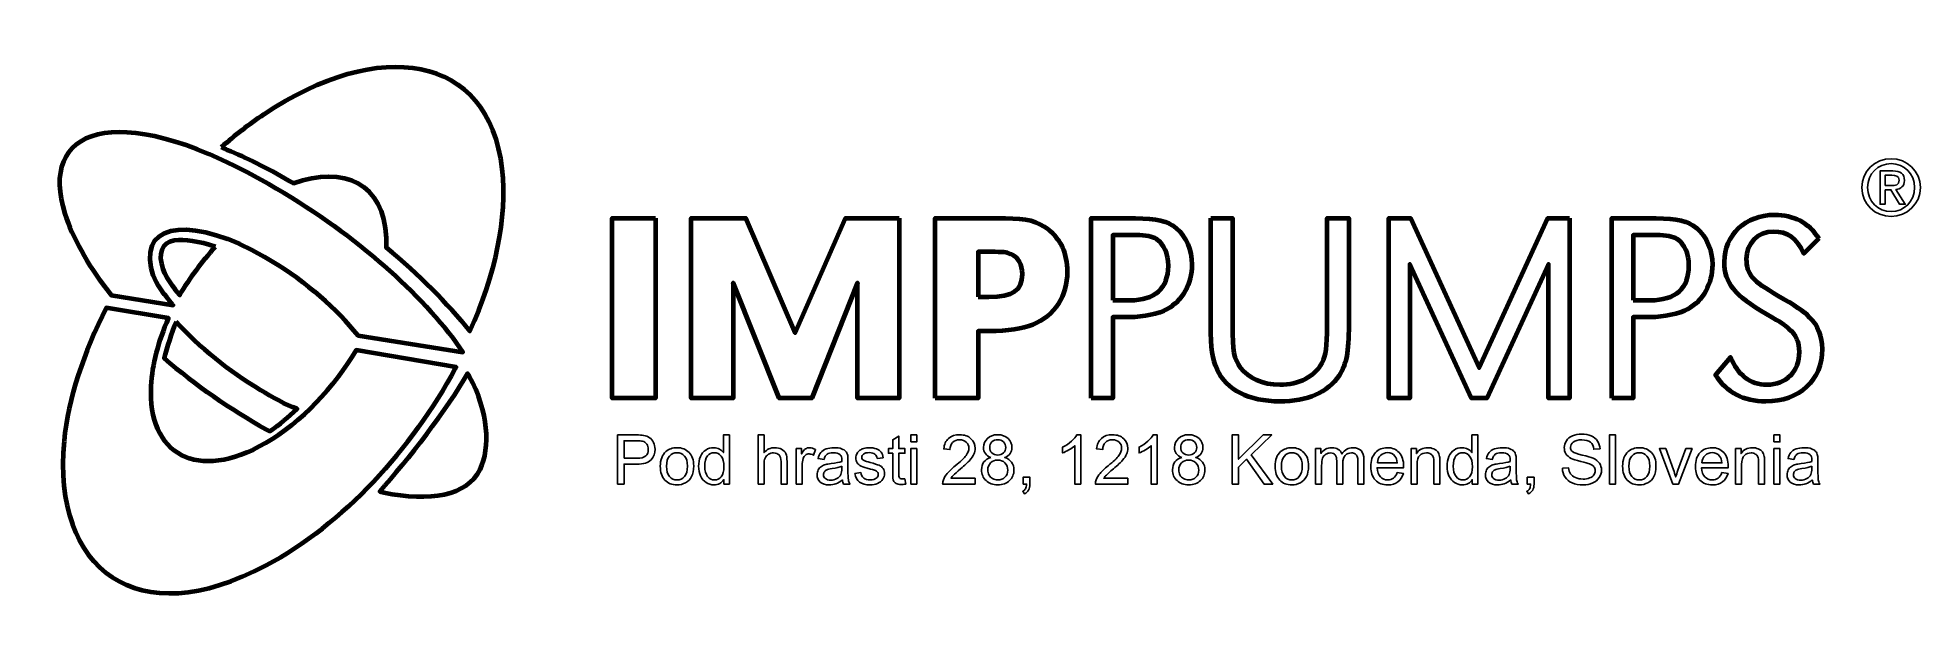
# Model space of a CAD drawing. Header units: millimetres. Extents: x -58 to 71, y 45 to 86.
import ezdxf

# ---------------------------------------------------------------- set-up
doc = ezdxf.new("R2010")
doc.units = ezdxf.units.MM
doc.header["$MEASUREMENT"] = 0
doc.layers.add('Layer 1', color=7, linetype='Continuous')

msp = doc.modelspace()

# ---------------------------------------------------------------- linework, layer by layer
at = {"layer": 'Layer 1', "color": 250, "lineweight": 70}
for points, knots in [([(-45.7865, 78.6249), (-44.8449, 79.444), (-43.8721, 80.194), (-42.8788, 80.8596), (-42.8788, 80.8596), (-34.9978, 86.1401), (-27.4273, 85.0724), (-26.5283, 77.1289), (-26.5283, 77.1289), (-26.1454, 73.7453), (-27.0062, 69.8359), (-28.7512, 65.9996), (-28.7512, 65.9996), (-30.3076, 67.9383), (-32.217, 69.8706), (-34.4796, 71.7265), (-34.4796, 71.7265), (-34.4714, 71.9561), (-34.4721, 72.1826), (-34.4821, 72.4053), (-34.4821, 72.4053), (-34.6495, 76.109), (-37.3747, 77.4214), (-40.8299, 76.1414), (-40.8299, 76.1414), (-40.9446, 76.2092), (-41.0599, 76.2767), (-41.1758, 76.344), (-41.1758, 76.344), (-42.6856, 77.2206), (-44.0879, 77.9161), (-45.3746, 78.4452), (-45.3746, 78.4452), (-45.5127, 78.5066), (-45.65, 78.5664), (-45.7865, 78.6249)], [0, 0, 0, 0, 0.1, 0.1, 0.1, 0.1, 0.2, 0.2, 0.2, 0.2, 0.3, 0.3, 0.3, 0.3, 0.4, 0.4, 0.4, 0.4, 0.5, 0.5, 0.5, 0.5, 0.6, 0.6, 0.6, 0.6, 0.7, 0.7, 0.7, 0.7, 0.8, 0.8, 0.8, 0.8, 1, 1, 1, 1]), ([(-50.6016, 70.3426), (-50.4662, 69.6792), (-50.0505, 68.9668), (-49.6845, 68.5094), (-49.6845, 68.5094), (-49.3183, 68.052), (-49.0896, 67.773), (-49.0896, 67.773), (-49.0896, 67.773), (-49.0896, 67.773), (-53.3419, 68.4658), (-53.3419, 68.4658), (-53.3419, 68.4658), (-53.3419, 68.4658), (-53.6033, 68.8252), (-53.6033, 68.8252), (-53.6033, 68.8252), (-55.0071, 70.6352), (-55.9787, 72.4184), (-56.5037, 74.0371), (-56.5037, 74.0371), (-58.3783, 79.8174), (-53.1298, 82.0091), (-43.0668, 76.3843), (-43.0668, 76.3843), (-37.2772, 73.1481), (-32.8842, 69.3425), (-29.8942, 65.5241), (-29.8942, 65.5241), (-29.8942, 65.5241), (-29.2215, 64.5449), (-29.2215, 64.5449), (-29.2215, 64.5449), (-29.2215, 64.5449), (-36.4091, 65.7032), (-36.4091, 65.7032), (-36.4091, 65.7032), (-36.4091, 65.7032), (-36.7139, 66.0553), (-36.7139, 66.0553), (-36.7139, 66.0553), (-38.2088, 67.8547), (-40.365, 69.6908), (-42.818, 71.0994), (-42.818, 71.0994), (-47.5818, 73.8351), (-51.2617, 73.5757), (-50.6016, 70.3426)], [0, 0, 0, 0, 0.07692308, 0.07692308, 0.07692308, 0.07692308, 0.15384615, 0.15384615, 0.15384615, 0.15384615, 0.23076923, 0.23076923, 0.23076923, 0.23076923, 0.30769231, 0.30769231, 0.30769231, 0.30769231, 0.38461538, 0.38461538, 0.38461538, 0.38461538, 0.46153846, 0.46153846, 0.46153846, 0.46153846, 0.53846154, 0.53846154, 0.53846154, 0.53846154, 0.61538462, 0.61538462, 0.61538462, 0.61538462, 0.69230769, 0.69230769, 0.69230769, 0.69230769, 0.76923077, 0.76923077, 0.76923077, 0.76923077, 0.84615385, 0.84615385, 0.84615385, 0.84615385, 1, 1, 1, 1]), ([(-16.0268, 73.7437), (-16.0268, 73.7437), (-18.9856, 73.7437), (-18.9856, 73.7437), (-18.9856, 73.7437), (-18.9856, 73.7437), (-18.9856, 61.4092), (-18.9856, 61.4092), (-18.9856, 61.4092), (-18.9856, 61.4092), (-16.0268, 61.4092), (-16.0268, 61.4092), (-16.0268, 61.4092), (-16.0268, 61.4092), (-16.0268, 73.7437), (-16.0268, 73.7437)], [0, 0, 0, 0, 0.2, 0.2, 0.2, 0.2, 0.4, 0.4, 0.4, 0.4, 0.6, 0.6, 0.6, 0.6, 1, 1, 1, 1]), ([(0.6891, 73.7437), (0.6891, 73.7437), (-2.9908, 73.7437), (-2.9908, 73.7437), (-2.9908, 73.7437), (-2.9908, 73.7437), (-6.4303, 65.8845), (-6.4303, 65.8845), (-6.4303, 65.8845), (-6.4303, 65.8845), (-9.8145, 73.7437), (-9.8145, 73.7437), (-9.8145, 73.7437), (-9.8145, 73.7437), (-13.5684, 73.7437), (-13.5684, 73.7437), (-13.5684, 73.7437), (-13.5684, 73.7437), (-13.5684, 61.4092), (-13.5684, 61.4092), (-13.5684, 61.4092), (-13.5684, 61.4092), (-10.7021, 61.4092), (-10.7021, 61.4092), (-10.7021, 61.4092), (-10.7021, 61.4092), (-10.7021, 69.3056), (-10.7021, 69.3056), (-10.7021, 69.3056), (-10.7021, 69.3056), (-7.5398, 61.4092), (-7.5398, 61.4092), (-7.5398, 61.4092), (-7.5398, 61.4092), (-5.3022, 61.4092), (-5.3022, 61.4092), (-5.3022, 61.4092), (-5.3022, 61.4092), (-2.1772, 69.3056), (-2.1772, 69.3056), (-2.1772, 69.3056), (-2.1772, 69.3056), (-2.1772, 61.4092), (-2.1772, 61.4092), (-2.1772, 61.4092), (-2.1772, 61.4092), (0.6891, 61.4092), (0.6891, 61.4092), (0.6891, 61.4092), (0.6891, 61.4092), (0.6891, 73.7437), (0.6891, 73.7437)], [0, 0, 0, 0, 0.07142857, 0.07142857, 0.07142857, 0.07142857, 0.14285714, 0.14285714, 0.14285714, 0.14285714, 0.21428571, 0.21428571, 0.21428571, 0.21428571, 0.28571429, 0.28571429, 0.28571429, 0.28571429, 0.35714286, 0.35714286, 0.35714286, 0.35714286, 0.42857143, 0.42857143, 0.42857143, 0.42857143, 0.5, 0.5, 0.5, 0.5, 0.57142857, 0.57142857, 0.57142857, 0.57142857, 0.64285714, 0.64285714, 0.64285714, 0.64285714, 0.71428571, 0.71428571, 0.71428571, 0.71428571, 0.78571429, 0.78571429, 0.78571429, 0.78571429, 0.85714286, 0.85714286, 0.85714286, 0.85714286, 1, 1, 1, 1]), ([(3.1492, 61.4092), (3.1492, 61.4092), (6.1079, 61.4092), (6.1079, 61.4092), (6.1079, 61.4092), (6.1079, 61.4092), (6.1079, 65.9954), (6.1079, 65.9954), (6.1079, 65.9954), (6.1079, 65.9954), (6.8847, 65.9954), (6.8847, 65.9954), (6.8847, 65.9954), (8.1237, 65.9954), (9.1407, 66.1433), (9.8619, 66.4393), (9.8619, 66.4393), (11.3413, 67.0494), (12.2105, 68.3994), (12.2105, 70.0822), (12.2105, 70.0822), (12.2105, 71.3212), (11.7482, 72.3383), (10.8975, 72.9855), (10.8975, 72.9855), (10.1578, 73.5588), (9.4551, 73.7437), (7.9573, 73.7437), (7.9573, 73.7437), (7.9573, 73.7437), (3.1492, 73.7437), (3.1492, 73.7437), (3.1492, 73.7437), (3.1492, 73.7437), (3.1492, 61.4092), (3.1492, 61.4092)], [0, 0, 0, 0, 0.1, 0.1, 0.1, 0.1, 0.2, 0.2, 0.2, 0.2, 0.3, 0.3, 0.3, 0.3, 0.4, 0.4, 0.4, 0.4, 0.5, 0.5, 0.5, 0.5, 0.6, 0.6, 0.6, 0.6, 0.7, 0.7, 0.7, 0.7, 0.8, 0.8, 0.8, 0.8, 1, 1, 1, 1]), ([(13.855, 61.4092), (13.855, 61.4092), (15.3345, 61.4092), (15.3345, 61.4092), (15.3345, 61.4092), (15.3345, 61.4092), (15.3345, 66.957), (15.3345, 66.957), (15.3345, 66.957), (15.3345, 66.957), (16.4995, 66.957), (16.4995, 66.957), (16.4995, 66.957), (17.4241, 66.957), (18.4967, 67.1789), (19.07, 67.5118), (19.07, 67.5118), (20.1056, 68.0665), (20.7527, 69.2501), (20.7527, 70.563), (20.7527, 70.563), (20.7527, 71.5801), (20.3644, 72.4863), (19.6803, 73.0595), (19.6803, 73.0595), (19.07, 73.5773), (18.3672, 73.7437), (16.8693, 73.7437), (16.8693, 73.7437), (16.8693, 73.7437), (13.855, 73.7437), (13.855, 73.7437), (13.855, 73.7437), (13.855, 73.7437), (13.855, 61.4092), (13.855, 61.4092)], [0, 0, 0, 0, 0.1, 0.1, 0.1, 0.1, 0.2, 0.2, 0.2, 0.2, 0.3, 0.3, 0.3, 0.3, 0.4, 0.4, 0.4, 0.4, 0.5, 0.5, 0.5, 0.5, 0.6, 0.6, 0.6, 0.6, 0.7, 0.7, 0.7, 0.7, 0.8, 0.8, 0.8, 0.8, 1, 1, 1, 1]), ([(22.0617, 73.7437), (22.0617, 73.7437), (22.0617, 66.4393), (22.0617, 66.4393), (22.0617, 66.4393), (22.0617, 64.7563), (22.1543, 64.0907), (22.4871, 63.3695), (22.4871, 63.3695), (23.1528, 61.9455), (24.6692, 61.1688), (26.7774, 61.1688), (26.7774, 61.1688), (28.6821, 61.1688), (30.0875, 61.7791), (30.8457, 62.9626), (30.8457, 62.9626), (31.3634, 63.7394), (31.5114, 64.5159), (31.5114, 66.4393), (31.5114, 66.4393), (31.5114, 66.4393), (31.5114, 73.7437), (31.5114, 73.7437), (31.5114, 73.7437), (31.5114, 73.7437), (30.0321, 73.7437), (30.0321, 73.7437), (30.0321, 73.7437), (30.0321, 73.7437), (30.0321, 66.3837), (30.0321, 66.3837), (30.0321, 66.3837), (30.0321, 64.8674), (29.9581, 64.3681), (29.6806, 63.8133), (29.6806, 63.8133), (29.2183, 62.9071), (28.1087, 62.3339), (26.7774, 62.3339), (26.7774, 62.3339), (25.6308, 62.3339), (24.6138, 62.7776), (24.0775, 63.499), (24.0775, 63.499), (23.6336, 64.1091), (23.5412, 64.627), (23.5412, 66.3837), (23.5412, 66.3837), (23.5412, 66.3837), (23.5412, 73.7437), (23.5412, 73.7437), (23.5412, 73.7437), (23.5412, 73.7437), (22.0617, 73.7437), (22.0617, 73.7437)], [0, 0, 0, 0, 0.06666667, 0.06666667, 0.06666667, 0.06666667, 0.13333333, 0.13333333, 0.13333333, 0.13333333, 0.2, 0.2, 0.2, 0.2, 0.26666667, 0.26666667, 0.26666667, 0.26666667, 0.33333333, 0.33333333, 0.33333333, 0.33333333, 0.4, 0.4, 0.4, 0.4, 0.46666667, 0.46666667, 0.46666667, 0.46666667, 0.53333333, 0.53333333, 0.53333333, 0.53333333, 0.6, 0.6, 0.6, 0.6, 0.66666667, 0.66666667, 0.66666667, 0.66666667, 0.73333333, 0.73333333, 0.73333333, 0.73333333, 0.8, 0.8, 0.8, 0.8, 0.86666667, 0.86666667, 0.86666667, 0.86666667, 1, 1, 1, 1]), ([(46.6408, 73.7437), (46.6408, 73.7437), (45.1613, 73.7437), (45.1613, 73.7437), (45.1613, 73.7437), (45.1613, 73.7437), (40.4642, 63.4804), (40.4642, 63.4804), (40.4642, 63.4804), (40.4642, 63.4804), (35.7487, 73.7437), (35.7487, 73.7437), (35.7487, 73.7437), (35.7487, 73.7437), (34.2693, 73.7437), (34.2693, 73.7437), (34.2693, 73.7437), (34.2693, 73.7437), (34.2693, 61.4092), (34.2693, 61.4092), (34.2693, 61.4092), (34.2693, 61.4092), (35.6932, 61.4092), (35.6932, 61.4092), (35.6932, 61.4092), (35.6932, 61.4092), (35.6932, 70.6), (35.6932, 70.6), (35.6932, 70.6), (35.6932, 70.6), (39.9279, 61.4092), (39.9279, 61.4092), (39.9279, 61.4092), (39.9279, 61.4092), (40.9821, 61.4092), (40.9821, 61.4092), (40.9821, 61.4092), (40.9821, 61.4092), (45.2168, 70.6), (45.2168, 70.6), (45.2168, 70.6), (45.2168, 70.6), (45.2168, 61.4092), (45.2168, 61.4092), (45.2168, 61.4092), (45.2168, 61.4092), (46.6408, 61.4092), (46.6408, 61.4092), (46.6408, 61.4092), (46.6408, 61.4092), (46.6408, 73.7437), (46.6408, 73.7437)], [0, 0, 0, 0, 0.07142857, 0.07142857, 0.07142857, 0.07142857, 0.14285714, 0.14285714, 0.14285714, 0.14285714, 0.21428571, 0.21428571, 0.21428571, 0.21428571, 0.28571429, 0.28571429, 0.28571429, 0.28571429, 0.35714286, 0.35714286, 0.35714286, 0.35714286, 0.42857143, 0.42857143, 0.42857143, 0.42857143, 0.5, 0.5, 0.5, 0.5, 0.57142857, 0.57142857, 0.57142857, 0.57142857, 0.64285714, 0.64285714, 0.64285714, 0.64285714, 0.71428571, 0.71428571, 0.71428571, 0.71428571, 0.78571429, 0.78571429, 0.78571429, 0.78571429, 0.85714286, 0.85714286, 0.85714286, 0.85714286, 1, 1, 1, 1]), ([(49.5451, 61.4092), (49.5451, 61.4092), (51.0245, 61.4092), (51.0245, 61.4092), (51.0245, 61.4092), (51.0245, 61.4092), (51.0245, 66.957), (51.0245, 66.957), (51.0245, 66.957), (51.0245, 66.957), (52.1895, 66.957), (52.1895, 66.957), (52.1895, 66.957), (53.1141, 66.957), (54.1867, 67.1789), (54.76, 67.5118), (54.76, 67.5118), (55.7956, 68.0665), (56.4428, 69.2501), (56.4428, 70.563), (56.4428, 70.563), (56.4428, 71.5801), (56.0544, 72.4863), (55.3702, 73.0595), (55.3702, 73.0595), (54.76, 73.5773), (54.0573, 73.7437), (52.5594, 73.7437), (52.5594, 73.7437), (52.5594, 73.7437), (49.5451, 73.7437), (49.5451, 73.7437), (49.5451, 73.7437), (49.5451, 73.7437), (49.5451, 61.4092), (49.5451, 61.4092)], [0, 0, 0, 0, 0.1, 0.1, 0.1, 0.1, 0.2, 0.2, 0.2, 0.2, 0.3, 0.3, 0.3, 0.3, 0.4, 0.4, 0.4, 0.4, 0.5, 0.5, 0.5, 0.5, 0.6, 0.6, 0.6, 0.6, 0.7, 0.7, 0.7, 0.7, 0.8, 0.8, 0.8, 0.8, 1, 1, 1, 1]), ([(63.7433, 72.3568), (63.0036, 73.4663), (62.0605, 73.9841), (60.6921, 73.9841), (60.6921, 73.9841), (58.7318, 73.9841), (57.2709, 72.5972), (57.2709, 70.748), (57.2709, 70.748), (57.2709, 69.3056), (57.9737, 68.4364), (60.1557, 67.1604), (60.1557, 67.1604), (61.3393, 66.4762), (61.3393, 66.4762), (61.7091, 66.1433), (61.7091, 66.1433), (62.1899, 65.7365), (62.4119, 65.2371), (62.4119, 64.5714), (62.4119, 64.5714), (62.4119, 63.24), (61.5057, 62.3339), (60.1742, 62.3339), (60.1742, 62.3339), (59.0462, 62.3339), (58.1401, 63.0181), (57.6962, 64.2017), (57.6962, 64.2017), (57.6962, 64.2017), (56.6607, 62.9996), (56.6607, 62.9996), (56.6607, 62.9996), (57.4558, 61.7607), (58.5469, 61.1688), (60.1188, 61.1688), (60.1188, 61.1688), (62.4119, 61.1688), (63.9652, 62.6298), (63.9652, 64.7749), (63.9652, 64.7749), (63.9652, 65.6441), (63.6693, 66.4022), (63.1145, 66.9385), (63.1145, 66.9385), (62.6523, 67.4008), (62.1715, 67.7337), (60.914, 68.4549), (60.914, 68.4549), (59.1941, 69.435), (58.7689, 69.9342), (58.7689, 70.9329), (58.7689, 70.9329), (58.7689, 72.0239), (59.5454, 72.8191), (60.6365, 72.8191), (60.6365, 72.8191), (61.6167, 72.8191), (62.2269, 72.3752), (62.7077, 71.3212), (62.7077, 71.3212), (62.7077, 71.3212), (63.7433, 72.3568), (63.7433, 72.3568)], [0, 0, 0, 0, 0.05882353, 0.05882353, 0.05882353, 0.05882353, 0.11764706, 0.11764706, 0.11764706, 0.11764706, 0.17647059, 0.17647059, 0.17647059, 0.17647059, 0.23529412, 0.23529412, 0.23529412, 0.23529412, 0.29411765, 0.29411765, 0.29411765, 0.29411765, 0.35294118, 0.35294118, 0.35294118, 0.35294118, 0.41176471, 0.41176471, 0.41176471, 0.41176471, 0.47058824, 0.47058824, 0.47058824, 0.47058824, 0.52941176, 0.52941176, 0.52941176, 0.52941176, 0.58823529, 0.58823529, 0.58823529, 0.58823529, 0.64705882, 0.64705882, 0.64705882, 0.64705882, 0.70588235, 0.70588235, 0.70588235, 0.70588235, 0.76470588, 0.76470588, 0.76470588, 0.76470588, 0.82352941, 0.82352941, 0.82352941, 0.82352941, 0.88235294, 0.88235294, 0.88235294, 0.88235294, 1, 1, 1, 1]), ([(-46.194, 71.7804), (-47.1123, 70.7676), (-47.9403, 69.6444), (-48.6373, 68.4748), (-48.6373, 68.4748), (-48.7263, 68.561), (-49.5421, 69.5299), (-49.793, 70.2646), (-49.793, 70.2646), (-50.1386, 71.2761), (-49.9277, 72.0686), (-49.0135, 72.2176), (-49.0135, 72.2176), (-48.2856, 72.3053), (-47.335, 72.172), (-46.194, 71.7804)], [0, 0, 0, 0, 0.2, 0.2, 0.2, 0.2, 0.4, 0.4, 0.4, 0.4, 0.6, 0.6, 0.6, 0.6, 1, 1, 1, 1]), ([(15.3345, 68.122), (15.3345, 68.122), (15.3345, 72.5787), (15.3345, 72.5787), (15.3345, 72.5787), (15.3345, 72.5787), (16.9064, 72.5787), (16.9064, 72.5787), (16.9064, 72.5787), (17.6276, 72.5787), (18.0159, 72.5047), (18.3488, 72.3013), (18.3488, 72.3013), (18.848, 71.9685), (19.1439, 71.3212), (19.1439, 70.489), (19.1439, 70.489), (19.1439, 68.9357), (18.2377, 68.122), (16.4995, 68.122), (16.4995, 68.122), (16.4995, 68.122), (15.3345, 68.122), (15.3345, 68.122)], [0, 0, 0, 0, 0.14285714, 0.14285714, 0.14285714, 0.14285714, 0.28571429, 0.28571429, 0.28571429, 0.28571429, 0.42857143, 0.42857143, 0.42857143, 0.42857143, 0.57142857, 0.57142857, 0.57142857, 0.57142857, 0.71428571, 0.71428571, 0.71428571, 0.71428571, 1, 1, 1, 1]), ([(51.0245, 68.122), (51.0245, 68.122), (51.0245, 72.5787), (51.0245, 72.5787), (51.0245, 72.5787), (51.0245, 72.5787), (52.5963, 72.5787), (52.5963, 72.5787), (52.5963, 72.5787), (53.3175, 72.5787), (53.7059, 72.5047), (54.0387, 72.3013), (54.0387, 72.3013), (54.5381, 71.9685), (54.834, 71.3212), (54.834, 70.489), (54.834, 70.489), (54.834, 68.9357), (53.9278, 68.122), (52.1895, 68.122), (52.1895, 68.122), (52.1895, 68.122), (51.0245, 68.122), (51.0245, 68.122)], [0, 0, 0, 0, 0.14285714, 0.14285714, 0.14285714, 0.14285714, 0.28571429, 0.28571429, 0.28571429, 0.28571429, 0.42857143, 0.42857143, 0.42857143, 0.42857143, 0.57142857, 0.57142857, 0.57142857, 0.57142857, 0.71428571, 0.71428571, 0.71428571, 0.71428571, 1, 1, 1, 1]), ([(6.1079, 68.344), (6.1079, 68.344), (6.1079, 71.4321), (6.1079, 71.4321), (6.1079, 71.4321), (6.1079, 71.4321), (6.9586, 71.4321), (6.9586, 71.4321), (6.9586, 71.4321), (7.8093, 71.4321), (8.0497, 71.4137), (8.3455, 71.2842), (8.3455, 71.2842), (8.8449, 71.0623), (9.1407, 70.563), (9.1407, 69.9157), (9.1407, 69.9157), (9.1407, 68.8062), (8.475, 68.344), (6.8477, 68.344), (6.8477, 68.344), (6.8477, 68.344), (6.1079, 68.344), (6.1079, 68.344)], [0, 0, 0, 0, 0.14285714, 0.14285714, 0.14285714, 0.14285714, 0.28571429, 0.28571429, 0.28571429, 0.28571429, 0.42857143, 0.42857143, 0.42857143, 0.42857143, 0.57142857, 0.57142857, 0.57142857, 0.57142857, 0.71428571, 0.71428571, 0.71428571, 0.71428571, 1, 1, 1, 1]), ([(-42.7505, 58.3132), (-40.2922, 59.7462), (-38.0891, 62.1007), (-36.5372, 64.695), (-36.5372, 64.695), (-36.5372, 64.695), (-29.6903, 63.5314), (-29.6903, 63.5314), (-29.6903, 63.5314), (-29.6903, 63.5314), (-29.7225, 63.4603), (-29.7225, 63.4603), (-29.7225, 63.4603), (-32.7112, 57.906), (-37.3871, 52.7754), (-42.7021, 49.9353), (-42.7021, 49.9353), (-51.5845, 45.1889), (-57.3939, 49.6681), (-56.5697, 58.4548), (-56.5697, 58.4548), (-56.2929, 61.4061), (-55.2158, 64.5029), (-53.6781, 67.608), (-53.6781, 67.608), (-53.6781, 67.608), (-49.4026, 66.8814), (-49.4026, 66.8814), (-49.4026, 66.8814), (-50.0903, 65.305), (-50.5169, 63.7122), (-50.5934, 62.2461), (-50.5934, 62.2461), (-50.839, 57.5387), (-47.4353, 55.5823), (-42.7505, 58.3132)], [0, 0, 0, 0, 0.1, 0.1, 0.1, 0.1, 0.2, 0.2, 0.2, 0.2, 0.3, 0.3, 0.3, 0.3, 0.4, 0.4, 0.4, 0.4, 0.5, 0.5, 0.5, 0.5, 0.6, 0.6, 0.6, 0.6, 0.7, 0.7, 0.7, 0.7, 0.8, 0.8, 0.8, 0.8, 1, 1, 1, 1]), ([(-48.8916, 66.6406), (-47.3066, 64.9097), (-45.2184, 63.2134), (-43.0951, 61.9492), (-43.0951, 61.9492), (-42.2863, 61.4676), (-41.371, 60.9355), (-40.5902, 60.6744), (-40.5902, 60.6744), (-41.1763, 60.1092), (-41.8005, 59.588), (-42.4613, 59.1239), (-42.4613, 59.1239), (-42.4613, 59.1239), (-42.7271, 59.2706), (-42.7271, 59.2706), (-42.7271, 59.2706), (-45.1658, 60.6292), (-47.567, 62.313), (-49.7137, 64.1358), (-49.7137, 64.1358), (-49.5149, 64.8911), (-49.2025, 65.8602), (-48.8916, 66.6406)], [0, 0, 0, 0, 0.14285714, 0.14285714, 0.14285714, 0.14285714, 0.28571429, 0.28571429, 0.28571429, 0.28571429, 0.42857143, 0.42857143, 0.42857143, 0.42857143, 0.57142857, 0.57142857, 0.57142857, 0.57142857, 0.71428571, 0.71428571, 0.71428571, 0.71428571, 1, 1, 1, 1]), ([(-28.7871, 62.9124), (-27.465, 60.4782), (-27.3026, 58.0047), (-28.0453, 56.5053), (-28.0453, 56.5053), (-28.9343, 54.7104), (-31.4989, 54.2704), (-34.6471, 54.9333), (-34.6471, 54.9333), (-34.7709, 54.9606), (-34.9284, 55.005), (-34.9284, 55.005), (-34.9284, 55.005), (-33.0406, 57.0637), (-30.287, 60.694), (-28.9004, 63.1), (-28.9004, 63.1), (-28.881, 63.073), (-28.8417, 63.0128), (-28.7871, 62.9124)], [0, 0, 0, 0, 0.16666667, 0.16666667, 0.16666667, 0.16666667, 0.33333333, 0.33333333, 0.33333333, 0.33333333, 0.5, 0.5, 0.5, 0.5, 0.66666667, 0.66666667, 0.66666667, 0.66666667, 1, 1, 1, 1])]:
    msp.add_open_spline(points, degree=3, knots=knots, dxfattribs=at)
at = {"layer": 'Layer 1', "color": 250}
for points, knots in [([(68.7031, 73.8704), (69.7816, 73.8704), (70.703, 74.7089), (70.703, 75.8554), (70.703, 75.8554), (70.703, 76.9915), (69.7816, 77.8291), (68.7031, 77.8291), (68.7031, 77.8291), (67.6142, 77.8291), (66.692, 76.9915), (66.692, 75.8554), (66.692, 75.8554), (66.692, 74.7089), (67.6142, 73.8704), (68.7031, 73.8704)], [0, 0, 0, 0, 0.2, 0.2, 0.2, 0.2, 0.4, 0.4, 0.4, 0.4, 0.6, 0.6, 0.6, 0.6, 1, 1, 1, 1]), ([(67.0907, 75.8554), (67.0907, 76.7925), (67.7974, 77.4993), (68.7031, 77.4993), (68.7031, 77.4993), (69.5984, 77.4993), (70.3051, 76.7925), (70.3051, 75.8554), (70.3051, 75.8554), (70.3051, 74.9027), (69.5984, 74.2011), (68.7031, 74.2011), (68.7031, 74.2011), (67.7974, 74.2011), (67.0907, 74.9027), (67.0907, 75.8554)], [0, 0, 0, 0, 0.2, 0.2, 0.2, 0.2, 0.4, 0.4, 0.4, 0.4, 0.6, 0.6, 0.6, 0.6, 1, 1, 1, 1]), ([(68.2843, 75.6983), (68.2843, 75.6983), (68.6822, 75.6983), (68.6822, 75.6983), (68.6822, 75.6983), (68.6822, 75.6983), (69.2843, 74.7089), (69.2843, 74.7089), (69.2843, 74.7089), (69.2843, 74.7089), (69.6716, 74.7089), (69.6716, 74.7089), (69.6716, 74.7089), (69.6716, 74.7089), (69.0225, 75.7141), (69.0225, 75.7141), (69.0225, 75.7141), (69.3576, 75.756), (69.6141, 75.934), (69.6141, 76.3423), (69.6141, 76.3423), (69.6141, 76.7925), (69.3471, 76.9915), (68.8079, 76.9915), (68.8079, 76.9915), (68.8079, 76.9915), (67.9388, 76.9915), (67.9388, 76.9915), (67.9388, 76.9915), (67.9388, 76.9915), (67.9388, 74.7089), (67.9388, 74.7089), (67.9388, 74.7089), (67.9388, 74.7089), (68.2843, 74.7089), (68.2843, 74.7089), (68.2843, 74.7089), (68.2843, 74.7089), (68.2843, 75.6983), (68.2843, 75.6983)], [0, 0, 0, 0, 0.09090909, 0.09090909, 0.09090909, 0.09090909, 0.18181818, 0.18181818, 0.18181818, 0.18181818, 0.27272727, 0.27272727, 0.27272727, 0.27272727, 0.36363636, 0.36363636, 0.36363636, 0.36363636, 0.45454545, 0.45454545, 0.45454545, 0.45454545, 0.54545455, 0.54545455, 0.54545455, 0.54545455, 0.63636364, 0.63636364, 0.63636364, 0.63636364, 0.72727273, 0.72727273, 0.72727273, 0.72727273, 0.81818182, 0.81818182, 0.81818182, 0.81818182, 1, 1, 1, 1]), ([(68.2843, 75.9916), (68.2843, 75.9916), (68.2843, 76.6984), (68.2843, 76.6984), (68.2843, 76.6984), (68.2843, 76.6984), (68.7554, 76.6984), (68.7554, 76.6984), (68.7554, 76.6984), (68.9963, 76.6984), (69.2528, 76.6459), (69.2528, 76.3633), (69.2528, 76.3633), (69.2528, 76.0125), (68.9911, 75.9916), (68.6979, 75.9916), (68.6979, 75.9916), (68.6979, 75.9916), (68.2843, 75.9916), (68.2843, 75.9916)], [0, 0, 0, 0, 0.16666667, 0.16666667, 0.16666667, 0.16666667, 0.33333333, 0.33333333, 0.33333333, 0.33333333, 0.5, 0.5, 0.5, 0.5, 0.66666667, 0.66666667, 0.66666667, 0.66666667, 1, 1, 1, 1]), ([(-18.6222, 55.5024), (-18.6222, 55.5024), (-18.6222, 58.8736), (-18.6222, 58.8736), (-18.6222, 58.8736), (-18.6222, 58.8736), (-17.3506, 58.8736), (-17.3506, 58.8736), (-17.3506, 58.8736), (-17.1269, 58.8736), (-16.9558, 58.8626), (-16.8381, 58.8414), (-16.8381, 58.8414), (-16.6725, 58.814), (-16.5335, 58.7614), (-16.4213, 58.6837), (-16.4213, 58.6837), (-16.3098, 58.6067), (-16.2196, 58.4976), (-16.1513, 58.3587), (-16.1513, 58.3587), (-16.083, 58.219), (-16.0492, 58.0659), (-16.0492, 57.8988), (-16.0492, 57.8988), (-16.0492, 57.6123), (-16.1403, 57.3689), (-16.3224, 57.1703), (-16.3224, 57.1703), (-16.5053, 56.9725), (-16.8349, 56.8729), (-17.3114, 56.8729), (-17.3114, 56.8729), (-17.3114, 56.8729), (-18.1764, 56.8729), (-18.1764, 56.8729), (-18.1764, 56.8729), (-18.1764, 56.8729), (-18.1764, 55.5024), (-18.1764, 55.5024), (-18.1764, 55.5024), (-18.1764, 55.5024), (-18.6222, 55.5024), (-18.6222, 55.5024)], [0, 0, 0, 0, 0.08333333, 0.08333333, 0.08333333, 0.08333333, 0.16666667, 0.16666667, 0.16666667, 0.16666667, 0.25, 0.25, 0.25, 0.25, 0.33333333, 0.33333333, 0.33333333, 0.33333333, 0.41666667, 0.41666667, 0.41666667, 0.41666667, 0.5, 0.5, 0.5, 0.5, 0.58333333, 0.58333333, 0.58333333, 0.58333333, 0.66666667, 0.66666667, 0.66666667, 0.66666667, 0.75, 0.75, 0.75, 0.75, 0.83333333, 0.83333333, 0.83333333, 0.83333333, 1, 1, 1, 1]), ([(-18.1764, 57.2708), (-18.1764, 57.2708), (-17.3043, 57.2708), (-17.3043, 57.2708), (-17.3043, 57.2708), (-17.0162, 57.2708), (-16.8114, 57.3242), (-16.6905, 57.4317), (-16.6905, 57.4317), (-16.5696, 57.5393), (-16.5092, 57.69), (-16.5092, 57.8846), (-16.5092, 57.8846), (-16.5092, 58.0259), (-16.5445, 58.1468), (-16.6159, 58.2473), (-16.6159, 58.2473), (-16.6874, 58.3477), (-16.7808, 58.4137), (-16.8977, 58.4458), (-16.8977, 58.4458), (-16.9731, 58.4655), (-17.1112, 58.4757), (-17.3137, 58.4757), (-17.3137, 58.4757), (-17.3137, 58.4757), (-18.1764, 58.4757), (-18.1764, 58.4757), (-18.1764, 58.4757), (-18.1764, 58.4757), (-18.1764, 57.2708), (-18.1764, 57.2708)], [0, 0, 0, 0, 0.11111111, 0.11111111, 0.11111111, 0.11111111, 0.22222222, 0.22222222, 0.22222222, 0.22222222, 0.33333333, 0.33333333, 0.33333333, 0.33333333, 0.44444444, 0.44444444, 0.44444444, 0.44444444, 0.55555556, 0.55555556, 0.55555556, 0.55555556, 0.66666667, 0.66666667, 0.66666667, 0.66666667, 0.77777778, 0.77777778, 0.77777778, 0.77777778, 1, 1, 1, 1]), ([(-11.3303, 55.5024), (-11.3303, 55.5024), (-11.3303, 55.8109), (-11.3303, 55.8109), (-11.3303, 55.8109), (-11.4849, 55.5683), (-11.7126, 55.4475), (-12.0132, 55.4475), (-12.0132, 55.4475), (-12.2078, 55.4475), (-12.3868, 55.5008), (-12.5501, 55.6084), (-12.5501, 55.6084), (-12.7133, 55.7151), (-12.8397, 55.865), (-12.93, 56.0581), (-12.93, 56.0581), (-13.0195, 56.2504), (-13.0642, 56.471), (-13.0642, 56.7214), (-13.0642, 56.7214), (-13.0642, 56.9647), (-13.0234, 57.186), (-12.9425, 57.3846), (-12.9425, 57.3846), (-12.8609, 57.5832), (-12.7392, 57.7355), (-12.5768, 57.8407), (-12.5768, 57.8407), (-12.4143, 57.9466), (-12.2322, 58), (-12.0312, 58), (-12.0312, 58), (-11.8845, 58), (-11.7534, 57.9686), (-11.6388, 57.9066), (-11.6388, 57.9066), (-11.5234, 57.8446), (-11.43, 57.7637), (-11.3578, 57.6641), (-11.3578, 57.6641), (-11.3578, 57.6641), (-11.3578, 58.8736), (-11.3578, 58.8736), (-11.3578, 58.8736), (-11.3578, 58.8736), (-10.9465, 58.8736), (-10.9465, 58.8736), (-10.9465, 58.8736), (-10.9465, 58.8736), (-10.9465, 55.5024), (-10.9465, 55.5024), (-10.9465, 55.5024), (-10.9465, 55.5024), (-11.3303, 55.5024), (-11.3303, 55.5024)], [0, 0, 0, 0, 0.06666667, 0.06666667, 0.06666667, 0.06666667, 0.13333333, 0.13333333, 0.13333333, 0.13333333, 0.2, 0.2, 0.2, 0.2, 0.26666667, 0.26666667, 0.26666667, 0.26666667, 0.33333333, 0.33333333, 0.33333333, 0.33333333, 0.4, 0.4, 0.4, 0.4, 0.46666667, 0.46666667, 0.46666667, 0.46666667, 0.53333333, 0.53333333, 0.53333333, 0.53333333, 0.6, 0.6, 0.6, 0.6, 0.66666667, 0.66666667, 0.66666667, 0.66666667, 0.73333333, 0.73333333, 0.73333333, 0.73333333, 0.8, 0.8, 0.8, 0.8, 0.86666667, 0.86666667, 0.86666667, 0.86666667, 1, 1, 1, 1]), ([(-8.9865, 55.5024), (-8.9865, 55.5024), (-8.9865, 58.8736), (-8.9865, 58.8736), (-8.9865, 58.8736), (-8.9865, 58.8736), (-8.5728, 58.8736), (-8.5728, 58.8736), (-8.5728, 58.8736), (-8.5728, 58.8736), (-8.5728, 57.6641), (-8.5728, 57.6641), (-8.5728, 57.6641), (-8.3797, 57.8878), (-8.1356, 58), (-7.8413, 58), (-7.8413, 58), (-7.6607, 58), (-7.5038, 57.9639), (-7.3703, 57.8925), (-7.3703, 57.8925), (-7.2369, 57.8218), (-7.1411, 57.7229), (-7.0838, 57.5973), (-7.0838, 57.5973), (-7.0265, 57.4718), (-6.9975, 57.2889), (-6.9975, 57.0503), (-6.9975, 57.0503), (-6.9975, 57.0503), (-6.9975, 55.5024), (-6.9975, 55.5024), (-6.9975, 55.5024), (-6.9975, 55.5024), (-7.4119, 55.5024), (-7.4119, 55.5024), (-7.4119, 55.5024), (-7.4119, 55.5024), (-7.4119, 57.0503), (-7.4119, 57.0503), (-7.4119, 57.0503), (-7.4119, 57.2567), (-7.4567, 57.4074), (-7.5462, 57.5016), (-7.5462, 57.5016), (-7.6356, 57.5958), (-7.7628, 57.6437), (-7.9268, 57.6437), (-7.9268, 57.6437), (-8.0493, 57.6437), (-8.1647, 57.6115), (-8.273, 57.5479), (-8.273, 57.5479), (-8.3813, 57.4843), (-8.4582, 57.398), (-8.5037, 57.2889), (-8.5037, 57.2889), (-8.5501, 57.1806), (-8.5728, 57.0298), (-8.5728, 56.8383), (-8.5728, 56.8383), (-8.5728, 56.8383), (-8.5728, 55.5024), (-8.5728, 55.5024), (-8.5728, 55.5024), (-8.5728, 55.5024), (-8.9865, 55.5024), (-8.9865, 55.5024)], [0, 0, 0, 0, 0.05555556, 0.05555556, 0.05555556, 0.05555556, 0.11111111, 0.11111111, 0.11111111, 0.11111111, 0.16666667, 0.16666667, 0.16666667, 0.16666667, 0.22222222, 0.22222222, 0.22222222, 0.22222222, 0.27777778, 0.27777778, 0.27777778, 0.27777778, 0.33333333, 0.33333333, 0.33333333, 0.33333333, 0.38888889, 0.38888889, 0.38888889, 0.38888889, 0.44444444, 0.44444444, 0.44444444, 0.44444444, 0.5, 0.5, 0.5, 0.5, 0.55555556, 0.55555556, 0.55555556, 0.55555556, 0.61111111, 0.61111111, 0.61111111, 0.61111111, 0.66666667, 0.66666667, 0.66666667, 0.66666667, 0.72222222, 0.72222222, 0.72222222, 0.72222222, 0.77777778, 0.77777778, 0.77777778, 0.77777778, 0.83333333, 0.83333333, 0.83333333, 0.83333333, 0.88888889, 0.88888889, 0.88888889, 0.88888889, 1, 1, 1, 1]), ([(1.0787, 55.8729), (1.0787, 55.8729), (1.1383, 55.5071), (1.1383, 55.5071), (1.1383, 55.5071), (1.0222, 55.4828), (0.9178, 55.4702), (0.8259, 55.4702), (0.8259, 55.4702), (0.6752, 55.4702), (0.5591, 55.4938), (0.4759, 55.5416), (0.4759, 55.5416), (0.3934, 55.5887), (0.3354, 55.6515), (0.3016, 55.7292), (0.3016, 55.7292), (0.2678, 55.8062), (0.2506, 55.9694), (0.2506, 56.2175), (0.2506, 56.2175), (0.2506, 56.2175), (0.2506, 57.6225), (0.2506, 57.6225), (0.2506, 57.6225), (0.2506, 57.6225), (-0.0532, 57.6225), (-0.0532, 57.6225), (-0.0532, 57.6225), (-0.0532, 57.6225), (-0.0532, 57.9443), (-0.0532, 57.9443), (-0.0532, 57.9443), (-0.0532, 57.9443), (0.2506, 57.9443), (0.2506, 57.9443), (0.2506, 57.9443), (0.2506, 57.9443), (0.2506, 58.5494), (0.2506, 58.5494), (0.2506, 58.5494), (0.2506, 58.5494), (0.6627, 58.7975), (0.6627, 58.7975), (0.6627, 58.7975), (0.6627, 58.7975), (0.6627, 57.9443), (0.6627, 57.9443), (0.6627, 57.9443), (0.6627, 57.9443), (1.0787, 57.9443), (1.0787, 57.9443), (1.0787, 57.9443), (1.0787, 57.9443), (1.0787, 57.6225), (1.0787, 57.6225), (1.0787, 57.6225), (1.0787, 57.6225), (0.6627, 57.6225), (0.6627, 57.6225), (0.6627, 57.6225), (0.6627, 57.6225), (0.6627, 56.1947), (0.6627, 56.1947), (0.6627, 56.1947), (0.6627, 56.0762), (0.6697, 56.0008), (0.6839, 55.9671), (0.6839, 55.9671), (0.6988, 55.9333), (0.7223, 55.9066), (0.7553, 55.8862), (0.7553, 55.8862), (0.7882, 55.8666), (0.8353, 55.8564), (0.8966, 55.8564), (0.8966, 55.8564), (0.9429, 55.8564), (1.0033, 55.8619), (1.0787, 55.8729)], [0, 0, 0, 0, 0.04761905, 0.04761905, 0.04761905, 0.04761905, 0.0952381, 0.0952381, 0.0952381, 0.0952381, 0.14285714, 0.14285714, 0.14285714, 0.14285714, 0.19047619, 0.19047619, 0.19047619, 0.19047619, 0.23809524, 0.23809524, 0.23809524, 0.23809524, 0.28571429, 0.28571429, 0.28571429, 0.28571429, 0.33333333, 0.33333333, 0.33333333, 0.33333333, 0.38095238, 0.38095238, 0.38095238, 0.38095238, 0.42857143, 0.42857143, 0.42857143, 0.42857143, 0.47619048, 0.47619048, 0.47619048, 0.47619048, 0.52380952, 0.52380952, 0.52380952, 0.52380952, 0.57142857, 0.57142857, 0.57142857, 0.57142857, 0.61904762, 0.61904762, 0.61904762, 0.61904762, 0.66666667, 0.66666667, 0.66666667, 0.66666667, 0.71428571, 0.71428571, 0.71428571, 0.71428571, 0.76190476, 0.76190476, 0.76190476, 0.76190476, 0.80952381, 0.80952381, 0.80952381, 0.80952381, 0.85714286, 0.85714286, 0.85714286, 0.85714286, 0.9047619, 0.9047619, 0.9047619, 0.9047619, 1, 1, 1, 1]), ([(1.4853, 58.3972), (1.4853, 58.3972), (1.4853, 58.8736), (1.4853, 58.8736), (1.4853, 58.8736), (1.4853, 58.8736), (1.8997, 58.8736), (1.8997, 58.8736), (1.8997, 58.8736), (1.8997, 58.8736), (1.8997, 58.3972), (1.8997, 58.3972), (1.8997, 58.3972), (1.8997, 58.3972), (1.4853, 58.3972), (1.4853, 58.3972)], [0, 0, 0, 0, 0.2, 0.2, 0.2, 0.2, 0.4, 0.4, 0.4, 0.4, 0.6, 0.6, 0.6, 0.6, 1, 1, 1, 1]), ([(5.8989, 55.9004), (5.8989, 55.9004), (5.8989, 55.5024), (5.8989, 55.5024), (5.8989, 55.5024), (5.8989, 55.5024), (3.6706, 55.5024), (3.6706, 55.5024), (3.6706, 55.5024), (3.6674, 55.6021), (3.6831, 55.6978), (3.7184, 55.7897), (3.7184, 55.7897), (3.7749, 55.942), (3.866, 56.0911), (3.9908, 56.2387), (3.9908, 56.2387), (4.1164, 56.3854), (4.2969, 56.5558), (4.5324, 56.7488), (4.5324, 56.7488), (4.8989, 57.0495), (5.147, 57.2873), (5.2757, 57.4631), (5.2757, 57.4631), (5.4044, 57.6382), (5.4688, 57.8046), (5.4688, 57.9608), (5.4688, 57.9608), (5.4688, 58.1248), (5.4099, 58.263), (5.293, 58.376), (5.293, 58.376), (5.1752, 58.4882), (5.0222, 58.5447), (4.8338, 58.5447), (4.8338, 58.5447), (4.6344, 58.5447), (4.4751, 58.4851), (4.3558, 58.365), (4.3558, 58.365), (4.2357, 58.2457), (4.1753, 58.0801), (4.1737, 57.8689), (4.1737, 57.8689), (4.1737, 57.8689), (3.7483, 57.9121), (3.7483, 57.9121), (3.7483, 57.9121), (3.7773, 58.23), (3.8872, 58.4717), (4.0771, 58.6381), (4.0771, 58.6381), (4.2671, 58.8045), (4.523, 58.8877), (4.8432, 58.8877), (4.8432, 58.8877), (5.1666, 58.8877), (5.4225, 58.7975), (5.6109, 58.6185), (5.6109, 58.6185), (5.8, 58.4388), (5.8942, 58.2166), (5.8942, 57.9513), (5.8942, 57.9513), (5.8942, 57.8163), (5.8668, 57.6837), (5.811, 57.5534), (5.811, 57.5534), (5.7561, 57.4231), (5.6642, 57.2857), (5.5363, 57.1421), (5.5363, 57.1421), (5.4084, 56.9977), (5.1956, 56.7999), (4.8982, 56.5487), (4.8982, 56.5487), (4.6501, 56.3399), (4.4908, 56.1986), (4.4202, 56.1241), (4.4202, 56.1241), (4.3495, 56.0503), (4.2914, 55.9757), (4.2451, 55.9004), (4.2451, 55.9004), (4.2451, 55.9004), (5.8989, 55.9004), (5.8989, 55.9004)], [0, 0, 0, 0, 0.04347826, 0.04347826, 0.04347826, 0.04347826, 0.08695652, 0.08695652, 0.08695652, 0.08695652, 0.13043478, 0.13043478, 0.13043478, 0.13043478, 0.17391304, 0.17391304, 0.17391304, 0.17391304, 0.2173913, 0.2173913, 0.2173913, 0.2173913, 0.26086957, 0.26086957, 0.26086957, 0.26086957, 0.30434783, 0.30434783, 0.30434783, 0.30434783, 0.34782609, 0.34782609, 0.34782609, 0.34782609, 0.39130435, 0.39130435, 0.39130435, 0.39130435, 0.43478261, 0.43478261, 0.43478261, 0.43478261, 0.47826087, 0.47826087, 0.47826087, 0.47826087, 0.52173913, 0.52173913, 0.52173913, 0.52173913, 0.56521739, 0.56521739, 0.56521739, 0.56521739, 0.60869565, 0.60869565, 0.60869565, 0.60869565, 0.65217391, 0.65217391, 0.65217391, 0.65217391, 0.69565217, 0.69565217, 0.69565217, 0.69565217, 0.73913043, 0.73913043, 0.73913043, 0.73913043, 0.7826087, 0.7826087, 0.7826087, 0.7826087, 0.82608696, 0.82608696, 0.82608696, 0.82608696, 0.86956522, 0.86956522, 0.86956522, 0.86956522, 0.91304348, 0.91304348, 0.91304348, 0.91304348, 1, 1, 1, 1]), ([(6.9798, 57.3305), (6.8079, 57.3933), (6.6807, 57.4827), (6.5975, 57.5997), (6.5975, 57.5997), (6.5151, 57.7159), (6.4735, 57.8556), (6.4735, 58.0181), (6.4735, 58.0181), (6.4735, 58.2637), (6.5614, 58.4694), (6.738, 58.6366), (6.738, 58.6366), (6.9146, 58.8038), (7.1486, 58.8877), (7.4413, 58.8877), (7.4413, 58.8877), (7.7357, 58.8877), (7.9727, 58.8022), (8.1525, 58.6311), (8.1525, 58.6311), (8.3314, 58.46), (8.4209, 58.252), (8.4209, 58.0063), (8.4209, 58.0063), (8.4209, 57.8501), (8.3801, 57.7143), (8.2985, 57.5981), (8.2985, 57.5981), (8.216, 57.4827), (8.092, 57.3933), (7.9248, 57.3305), (7.9248, 57.3305), (8.1313, 57.263), (8.289, 57.1546), (8.3974, 57.0039), (8.3974, 57.0039), (8.5049, 56.854), (8.559, 56.6743), (8.559, 56.4663), (8.559, 56.4663), (8.559, 56.1774), (8.457, 55.9357), (8.2537, 55.7394), (8.2537, 55.7394), (8.0496, 55.5432), (7.7812, 55.4451), (7.4484, 55.4451), (7.4484, 55.4451), (7.1156, 55.4451), (6.8479, 55.5432), (6.6439, 55.7402), (6.6439, 55.7402), (6.4398, 55.9372), (6.3377, 56.1829), (6.3377, 56.4773), (6.3377, 56.4773), (6.3377, 56.6963), (6.3935, 56.8799), (6.5049, 57.0283), (6.5049, 57.0283), (6.6156, 57.1758), (6.7741, 57.2771), (6.9798, 57.3305)], [0, 0, 0, 0, 0.05882353, 0.05882353, 0.05882353, 0.05882353, 0.11764706, 0.11764706, 0.11764706, 0.11764706, 0.17647059, 0.17647059, 0.17647059, 0.17647059, 0.23529412, 0.23529412, 0.23529412, 0.23529412, 0.29411765, 0.29411765, 0.29411765, 0.29411765, 0.35294118, 0.35294118, 0.35294118, 0.35294118, 0.41176471, 0.41176471, 0.41176471, 0.41176471, 0.47058824, 0.47058824, 0.47058824, 0.47058824, 0.52941176, 0.52941176, 0.52941176, 0.52941176, 0.58823529, 0.58823529, 0.58823529, 0.58823529, 0.64705882, 0.64705882, 0.64705882, 0.64705882, 0.70588235, 0.70588235, 0.70588235, 0.70588235, 0.76470588, 0.76470588, 0.76470588, 0.76470588, 0.82352941, 0.82352941, 0.82352941, 0.82352941, 0.88235294, 0.88235294, 0.88235294, 0.88235294, 1, 1, 1, 1]), ([(6.8966, 58.0322), (6.8966, 57.8728), (6.9484, 57.7426), (7.0504, 57.6413), (7.0504, 57.6413), (7.1533, 57.54), (7.2867, 57.489), (7.4507, 57.489), (7.4507, 57.489), (7.6101, 57.489), (7.7412, 57.5393), (7.8432, 57.6397), (7.8432, 57.6397), (7.9452, 57.7402), (7.9955, 57.8634), (7.9955, 58.0086), (7.9955, 58.0086), (7.9955, 58.1609), (7.9437, 58.2881), (7.8385, 58.3917), (7.8385, 58.3917), (7.7333, 58.4953), (7.603, 58.5471), (7.446, 58.5471), (7.446, 58.5471), (7.2883, 58.5471), (7.1572, 58.4961), (7.0528, 58.3956), (7.0528, 58.3956), (6.9484, 58.2943), (6.8966, 58.1727), (6.8966, 58.0322)], [0, 0, 0, 0, 0.11111111, 0.11111111, 0.11111111, 0.11111111, 0.22222222, 0.22222222, 0.22222222, 0.22222222, 0.33333333, 0.33333333, 0.33333333, 0.33333333, 0.44444444, 0.44444444, 0.44444444, 0.44444444, 0.55555556, 0.55555556, 0.55555556, 0.55555556, 0.66666667, 0.66666667, 0.66666667, 0.66666667, 0.77777778, 0.77777778, 0.77777778, 0.77777778, 1, 1, 1, 1]), ([(13.1376, 55.5024), (13.1376, 55.5024), (12.7239, 55.5024), (12.7239, 55.5024), (12.7239, 55.5024), (12.7239, 55.5024), (12.7239, 58.1397), (12.7239, 58.1397), (12.7239, 58.1397), (12.6243, 58.0447), (12.494, 57.9498), (12.3323, 57.8548), (12.3323, 57.8548), (12.1698, 57.7598), (12.0246, 57.6884), (11.8959, 57.6413), (11.8959, 57.6413), (11.8959, 57.6413), (11.8959, 58.0408), (11.8959, 58.0408), (11.8959, 58.0408), (12.1274, 58.1499), (12.3299, 58.2818), (12.5034, 58.4364), (12.5034, 58.4364), (12.6761, 58.5918), (12.7993, 58.7418), (12.8715, 58.8877), (12.8715, 58.8877), (12.8715, 58.8877), (13.1376, 58.8877), (13.1376, 58.8877), (13.1376, 58.8877), (13.1376, 58.8877), (13.1376, 55.5024), (13.1376, 55.5024)], [0, 0, 0, 0, 0.1, 0.1, 0.1, 0.1, 0.2, 0.2, 0.2, 0.2, 0.3, 0.3, 0.3, 0.3, 0.4, 0.4, 0.4, 0.4, 0.5, 0.5, 0.5, 0.5, 0.6, 0.6, 0.6, 0.6, 0.7, 0.7, 0.7, 0.7, 0.8, 0.8, 0.8, 0.8, 1, 1, 1, 1]), ([(16.3738, 55.9004), (16.3738, 55.9004), (16.3738, 55.5024), (16.3738, 55.5024), (16.3738, 55.5024), (16.3738, 55.5024), (14.1455, 55.5024), (14.1455, 55.5024), (14.1455, 55.5024), (14.1423, 55.6021), (14.158, 55.6978), (14.1933, 55.7897), (14.1933, 55.7897), (14.2498, 55.942), (14.3409, 56.0911), (14.4657, 56.2387), (14.4657, 56.2387), (14.5913, 56.3854), (14.7718, 56.5558), (15.0073, 56.7488), (15.0073, 56.7488), (15.3738, 57.0495), (15.6219, 57.2873), (15.7506, 57.4631), (15.7506, 57.4631), (15.8793, 57.6382), (15.9437, 57.8046), (15.9437, 57.9608), (15.9437, 57.9608), (15.9437, 58.1248), (15.8848, 58.263), (15.7679, 58.376), (15.7679, 58.376), (15.6501, 58.4882), (15.4971, 58.5447), (15.3087, 58.5447), (15.3087, 58.5447), (15.1093, 58.5447), (14.95, 58.4851), (14.8307, 58.365), (14.8307, 58.365), (14.7106, 58.2457), (14.6502, 58.0801), (14.6486, 57.8689), (14.6486, 57.8689), (14.6486, 57.8689), (14.2232, 57.9121), (14.2232, 57.9121), (14.2232, 57.9121), (14.2522, 58.23), (14.3621, 58.4717), (14.552, 58.6381), (14.552, 58.6381), (14.742, 58.8045), (14.9979, 58.8877), (15.3181, 58.8877), (15.3181, 58.8877), (15.6415, 58.8877), (15.8974, 58.7975), (16.0858, 58.6185), (16.0858, 58.6185), (16.2749, 58.4388), (16.3691, 58.2166), (16.3691, 57.9513), (16.3691, 57.9513), (16.3691, 57.8163), (16.3417, 57.6837), (16.2859, 57.5534), (16.2859, 57.5534), (16.231, 57.4231), (16.1391, 57.2857), (16.0112, 57.1421), (16.0112, 57.1421), (15.8833, 56.9977), (15.6705, 56.7999), (15.3731, 56.5487), (15.3731, 56.5487), (15.125, 56.3399), (14.9657, 56.1986), (14.8951, 56.1241), (14.8951, 56.1241), (14.8244, 56.0503), (14.7663, 55.9757), (14.72, 55.9004), (14.72, 55.9004), (14.72, 55.9004), (16.3738, 55.9004), (16.3738, 55.9004)], [0, 0, 0, 0, 0.04347826, 0.04347826, 0.04347826, 0.04347826, 0.08695652, 0.08695652, 0.08695652, 0.08695652, 0.13043478, 0.13043478, 0.13043478, 0.13043478, 0.17391304, 0.17391304, 0.17391304, 0.17391304, 0.2173913, 0.2173913, 0.2173913, 0.2173913, 0.26086957, 0.26086957, 0.26086957, 0.26086957, 0.30434783, 0.30434783, 0.30434783, 0.30434783, 0.34782609, 0.34782609, 0.34782609, 0.34782609, 0.39130435, 0.39130435, 0.39130435, 0.39130435, 0.43478261, 0.43478261, 0.43478261, 0.43478261, 0.47826087, 0.47826087, 0.47826087, 0.47826087, 0.52173913, 0.52173913, 0.52173913, 0.52173913, 0.56521739, 0.56521739, 0.56521739, 0.56521739, 0.60869565, 0.60869565, 0.60869565, 0.60869565, 0.65217391, 0.65217391, 0.65217391, 0.65217391, 0.69565217, 0.69565217, 0.69565217, 0.69565217, 0.73913043, 0.73913043, 0.73913043, 0.73913043, 0.7826087, 0.7826087, 0.7826087, 0.7826087, 0.82608696, 0.82608696, 0.82608696, 0.82608696, 0.86956522, 0.86956522, 0.86956522, 0.86956522, 0.91304348, 0.91304348, 0.91304348, 0.91304348, 1, 1, 1, 1]), ([(18.3762, 55.5024), (18.3762, 55.5024), (17.9625, 55.5024), (17.9625, 55.5024), (17.9625, 55.5024), (17.9625, 55.5024), (17.9625, 58.1397), (17.9625, 58.1397), (17.9625, 58.1397), (17.8629, 58.0447), (17.7326, 57.9498), (17.5709, 57.8548), (17.5709, 57.8548), (17.4084, 57.7598), (17.2632, 57.6884), (17.1345, 57.6413), (17.1345, 57.6413), (17.1345, 57.6413), (17.1345, 58.0408), (17.1345, 58.0408), (17.1345, 58.0408), (17.366, 58.1499), (17.5685, 58.2818), (17.742, 58.4364), (17.742, 58.4364), (17.9147, 58.5918), (18.0379, 58.7418), (18.1101, 58.8877), (18.1101, 58.8877), (18.1101, 58.8877), (18.3762, 58.8877), (18.3762, 58.8877), (18.3762, 58.8877), (18.3762, 58.8877), (18.3762, 55.5024), (18.3762, 55.5024)], [0, 0, 0, 0, 0.1, 0.1, 0.1, 0.1, 0.2, 0.2, 0.2, 0.2, 0.3, 0.3, 0.3, 0.3, 0.4, 0.4, 0.4, 0.4, 0.5, 0.5, 0.5, 0.5, 0.6, 0.6, 0.6, 0.6, 0.7, 0.7, 0.7, 0.7, 0.8, 0.8, 0.8, 0.8, 1, 1, 1, 1]), ([(20.074, 57.3305), (19.9021, 57.3933), (19.7749, 57.4827), (19.6917, 57.5997), (19.6917, 57.5997), (19.6093, 57.7159), (19.5677, 57.8556), (19.5677, 58.0181), (19.5677, 58.0181), (19.5677, 58.2637), (19.6556, 58.4694), (19.8322, 58.6366), (19.8322, 58.6366), (20.0088, 58.8038), (20.2428, 58.8877), (20.5355, 58.8877), (20.5355, 58.8877), (20.8299, 58.8877), (21.0669, 58.8022), (21.2467, 58.6311), (21.2467, 58.6311), (21.4256, 58.46), (21.5151, 58.252), (21.5151, 58.0063), (21.5151, 58.0063), (21.5151, 57.8501), (21.4743, 57.7143), (21.3927, 57.5981), (21.3927, 57.5981), (21.3102, 57.4827), (21.1862, 57.3933), (21.019, 57.3305), (21.019, 57.3305), (21.2255, 57.263), (21.3832, 57.1546), (21.4916, 57.0039), (21.4916, 57.0039), (21.5991, 56.854), (21.6532, 56.6743), (21.6532, 56.4663), (21.6532, 56.4663), (21.6532, 56.1774), (21.5512, 55.9357), (21.3479, 55.7394), (21.3479, 55.7394), (21.1438, 55.5432), (20.8754, 55.4451), (20.5426, 55.4451), (20.5426, 55.4451), (20.2098, 55.4451), (19.9421, 55.5432), (19.7381, 55.7402), (19.7381, 55.7402), (19.534, 55.9372), (19.4319, 56.1829), (19.4319, 56.4773), (19.4319, 56.4773), (19.4319, 56.6963), (19.4877, 56.8799), (19.5991, 57.0283), (19.5991, 57.0283), (19.7098, 57.1758), (19.8683, 57.2771), (20.074, 57.3305)], [0, 0, 0, 0, 0.05882353, 0.05882353, 0.05882353, 0.05882353, 0.11764706, 0.11764706, 0.11764706, 0.11764706, 0.17647059, 0.17647059, 0.17647059, 0.17647059, 0.23529412, 0.23529412, 0.23529412, 0.23529412, 0.29411765, 0.29411765, 0.29411765, 0.29411765, 0.35294118, 0.35294118, 0.35294118, 0.35294118, 0.41176471, 0.41176471, 0.41176471, 0.41176471, 0.47058824, 0.47058824, 0.47058824, 0.47058824, 0.52941176, 0.52941176, 0.52941176, 0.52941176, 0.58823529, 0.58823529, 0.58823529, 0.58823529, 0.64705882, 0.64705882, 0.64705882, 0.64705882, 0.70588235, 0.70588235, 0.70588235, 0.70588235, 0.76470588, 0.76470588, 0.76470588, 0.76470588, 0.82352941, 0.82352941, 0.82352941, 0.82352941, 0.88235294, 0.88235294, 0.88235294, 0.88235294, 1, 1, 1, 1]), ([(19.9908, 58.0322), (19.9908, 57.8728), (20.0426, 57.7426), (20.1446, 57.6413), (20.1446, 57.6413), (20.2475, 57.54), (20.3809, 57.489), (20.5449, 57.489), (20.5449, 57.489), (20.7043, 57.489), (20.8354, 57.5393), (20.9374, 57.6397), (20.9374, 57.6397), (21.0394, 57.7402), (21.0897, 57.8634), (21.0897, 58.0086), (21.0897, 58.0086), (21.0897, 58.1609), (21.0379, 58.2881), (20.9327, 58.3917), (20.9327, 58.3917), (20.8275, 58.4953), (20.6972, 58.5471), (20.5402, 58.5471), (20.5402, 58.5471), (20.3825, 58.5471), (20.2514, 58.4961), (20.147, 58.3956), (20.147, 58.3956), (20.0426, 58.2943), (19.9908, 58.1727), (19.9908, 58.0322)], [0, 0, 0, 0, 0.11111111, 0.11111111, 0.11111111, 0.11111111, 0.22222222, 0.22222222, 0.22222222, 0.22222222, 0.33333333, 0.33333333, 0.33333333, 0.33333333, 0.44444444, 0.44444444, 0.44444444, 0.44444444, 0.55555556, 0.55555556, 0.55555556, 0.55555556, 0.66666667, 0.66666667, 0.66666667, 0.66666667, 0.77777778, 0.77777778, 0.77777778, 0.77777778, 1, 1, 1, 1]), ([(23.5136, 55.5024), (23.5136, 55.5024), (23.5136, 58.8736), (23.5136, 58.8736), (23.5136, 58.8736), (23.5136, 58.8736), (23.9602, 58.8736), (23.9602, 58.8736), (23.9602, 58.8736), (23.9602, 58.8736), (23.9602, 57.2017), (23.9602, 57.2017), (23.9602, 57.2017), (23.9602, 57.2017), (25.6344, 58.8736), (25.6344, 58.8736), (25.6344, 58.8736), (25.6344, 58.8736), (26.2388, 58.8736), (26.2388, 58.8736), (26.2388, 58.8736), (26.2388, 58.8736), (24.8244, 57.5079), (24.8244, 57.5079), (24.8244, 57.5079), (24.8244, 57.5079), (26.3008, 55.5024), (26.3008, 55.5024), (26.3008, 55.5024), (26.3008, 55.5024), (25.7121, 55.5024), (25.7121, 55.5024), (25.7121, 55.5024), (25.7121, 55.5024), (24.512, 57.2088), (24.512, 57.2088), (24.512, 57.2088), (24.512, 57.2088), (23.9602, 56.6704), (23.9602, 56.6704), (23.9602, 56.6704), (23.9602, 56.6704), (23.9602, 55.5024), (23.9602, 55.5024), (23.9602, 55.5024), (23.9602, 55.5024), (23.5136, 55.5024), (23.5136, 55.5024)], [0, 0, 0, 0, 0.07692308, 0.07692308, 0.07692308, 0.07692308, 0.15384615, 0.15384615, 0.15384615, 0.15384615, 0.23076923, 0.23076923, 0.23076923, 0.23076923, 0.30769231, 0.30769231, 0.30769231, 0.30769231, 0.38461538, 0.38461538, 0.38461538, 0.38461538, 0.46153846, 0.46153846, 0.46153846, 0.46153846, 0.53846154, 0.53846154, 0.53846154, 0.53846154, 0.61538462, 0.61538462, 0.61538462, 0.61538462, 0.69230769, 0.69230769, 0.69230769, 0.69230769, 0.76923077, 0.76923077, 0.76923077, 0.76923077, 0.84615385, 0.84615385, 0.84615385, 0.84615385, 1, 1, 1, 1]), ([(39.9859, 55.5024), (39.9859, 55.5024), (39.9859, 55.8109), (39.9859, 55.8109), (39.9859, 55.8109), (39.8313, 55.5683), (39.6036, 55.4475), (39.303, 55.4475), (39.303, 55.4475), (39.1084, 55.4475), (38.9294, 55.5008), (38.7661, 55.6084), (38.7661, 55.6084), (38.6029, 55.7151), (38.4765, 55.865), (38.3862, 56.0581), (38.3862, 56.0581), (38.2967, 56.2504), (38.252, 56.471), (38.252, 56.7214), (38.252, 56.7214), (38.252, 56.9647), (38.2928, 57.186), (38.3737, 57.3846), (38.3737, 57.3846), (38.4553, 57.5832), (38.577, 57.7355), (38.7394, 57.8407), (38.7394, 57.8407), (38.9019, 57.9466), (39.084, 58), (39.285, 58), (39.285, 58), (39.4317, 58), (39.5628, 57.9686), (39.6774, 57.9066), (39.6774, 57.9066), (39.7928, 57.8446), (39.8862, 57.7637), (39.9584, 57.6641), (39.9584, 57.6641), (39.9584, 57.6641), (39.9584, 58.8736), (39.9584, 58.8736), (39.9584, 58.8736), (39.9584, 58.8736), (40.3697, 58.8736), (40.3697, 58.8736), (40.3697, 58.8736), (40.3697, 58.8736), (40.3697, 55.5024), (40.3697, 55.5024), (40.3697, 55.5024), (40.3697, 55.5024), (39.9859, 55.5024), (39.9859, 55.5024)], [0, 0, 0, 0, 0.06666667, 0.06666667, 0.06666667, 0.06666667, 0.13333333, 0.13333333, 0.13333333, 0.13333333, 0.2, 0.2, 0.2, 0.2, 0.26666667, 0.26666667, 0.26666667, 0.26666667, 0.33333333, 0.33333333, 0.33333333, 0.33333333, 0.4, 0.4, 0.4, 0.4, 0.46666667, 0.46666667, 0.46666667, 0.46666667, 0.53333333, 0.53333333, 0.53333333, 0.53333333, 0.6, 0.6, 0.6, 0.6, 0.66666667, 0.66666667, 0.66666667, 0.66666667, 0.73333333, 0.73333333, 0.73333333, 0.73333333, 0.8, 0.8, 0.8, 0.8, 0.86666667, 0.86666667, 0.86666667, 0.86666667, 1, 1, 1, 1]), ([(46.1586, 56.5856), (46.1586, 56.5856), (46.5793, 56.6225), (46.5793, 56.6225), (46.5793, 56.6225), (46.599, 56.4537), (46.6453, 56.3156), (46.7183, 56.2073), (46.7183, 56.2073), (46.7913, 56.0989), (46.9043, 56.0118), (47.0574, 55.9451), (47.0574, 55.9451), (47.2104, 55.8784), (47.3831, 55.8454), (47.5746, 55.8454), (47.5746, 55.8454), (47.7449, 55.8454), (47.8949, 55.8705), (48.0252, 55.9208), (48.0252, 55.9208), (48.1555, 55.9718), (48.2528, 56.0409), (48.3164, 56.1288), (48.3164, 56.1288), (48.3799, 56.2175), (48.4121, 56.3132), (48.4121, 56.4176), (48.4121, 56.4176), (48.4121, 56.5236), (48.3815, 56.6154), (48.3195, 56.6947), (48.3195, 56.6947), (48.2583, 56.774), (48.157, 56.8399), (48.0165, 56.8933), (48.0165, 56.8933), (47.9255, 56.9286), (47.7261, 56.9835), (47.4161, 57.0581), (47.4161, 57.0581), (47.1068, 57.1327), (46.8894, 57.2025), (46.7654, 57.2685), (46.7654, 57.2685), (46.6045, 57.3524), (46.4844, 57.4576), (46.4051, 57.5824), (46.4051, 57.5824), (46.3266, 57.7072), (46.2874, 57.8469), (46.2874, 58.0024), (46.2874, 58.0024), (46.2874, 58.1719), (46.3352, 58.3312), (46.4318, 58.4788), (46.4318, 58.4788), (46.5283, 58.6272), (46.6696, 58.7394), (46.8548, 58.8163), (46.8548, 58.8163), (47.0409, 58.8925), (47.2465, 58.9309), (47.4734, 58.9309), (47.4734, 58.9309), (47.7238, 58.9309), (47.9435, 58.8909), (48.135, 58.81), (48.135, 58.81), (48.3258, 58.73), (48.4726, 58.6115), (48.5754, 58.4553), (48.5754, 58.4553), (48.6774, 58.2991), (48.7332, 58.1217), (48.741, 57.9239), (48.741, 57.9239), (48.741, 57.9239), (48.3132, 57.8917), (48.3132, 57.8917), (48.3132, 57.8917), (48.2897, 58.1044), (48.212, 58.2661), (48.0793, 58.3744), (48.0793, 58.3744), (47.9467, 58.4835), (47.7512, 58.5377), (47.4922, 58.5377), (47.4922, 58.5377), (47.2222, 58.5377), (47.026, 58.4882), (46.9019, 58.3893), (46.9019, 58.3893), (46.7787, 58.2904), (46.7167, 58.1711), (46.7167, 58.0322), (46.7167, 58.0322), (46.7167, 57.9105), (46.7607, 57.8108), (46.8478, 57.7331), (46.8478, 57.7331), (46.9341, 57.6546), (47.1578, 57.5746), (47.5205, 57.4929), (47.5205, 57.4929), (47.8831, 57.4105), (48.1319, 57.3391), (48.2669, 57.2779), (48.2669, 57.2779), (48.4631, 57.1868), (48.6084, 57.0722), (48.7018, 56.9341), (48.7018, 56.9341), (48.7952, 56.7952), (48.8415, 56.635), (48.8415, 56.4545), (48.8415, 56.4545), (48.8415, 56.2748), (48.7905, 56.106), (48.6876, 55.9474), (48.6876, 55.9474), (48.5848, 55.7889), (48.4372, 55.6657), (48.2449, 55.577), (48.2449, 55.577), (48.0526, 55.4891), (47.836, 55.4451), (47.5958, 55.4451), (47.5958, 55.4451), (47.2905, 55.4451), (47.0346, 55.4891), (46.8289, 55.5785), (46.8289, 55.5785), (46.6225, 55.6672), (46.4608, 55.8007), (46.3431, 55.9796), (46.3431, 55.9796), (46.2261, 56.1578), (46.1641, 56.3603), (46.1586, 56.5856)], [0, 0, 0, 0, 0.02777778, 0.02777778, 0.02777778, 0.02777778, 0.05555556, 0.05555556, 0.05555556, 0.05555556, 0.08333333, 0.08333333, 0.08333333, 0.08333333, 0.11111111, 0.11111111, 0.11111111, 0.11111111, 0.13888889, 0.13888889, 0.13888889, 0.13888889, 0.16666667, 0.16666667, 0.16666667, 0.16666667, 0.19444444, 0.19444444, 0.19444444, 0.19444444, 0.22222222, 0.22222222, 0.22222222, 0.22222222, 0.25, 0.25, 0.25, 0.25, 0.27777778, 0.27777778, 0.27777778, 0.27777778, 0.30555556, 0.30555556, 0.30555556, 0.30555556, 0.33333333, 0.33333333, 0.33333333, 0.33333333, 0.36111111, 0.36111111, 0.36111111, 0.36111111, 0.38888889, 0.38888889, 0.38888889, 0.38888889, 0.41666667, 0.41666667, 0.41666667, 0.41666667, 0.44444444, 0.44444444, 0.44444444, 0.44444444, 0.47222222, 0.47222222, 0.47222222, 0.47222222, 0.5, 0.5, 0.5, 0.5, 0.52777778, 0.52777778, 0.52777778, 0.52777778, 0.55555556, 0.55555556, 0.55555556, 0.55555556, 0.58333333, 0.58333333, 0.58333333, 0.58333333, 0.61111111, 0.61111111, 0.61111111, 0.61111111, 0.63888889, 0.63888889, 0.63888889, 0.63888889, 0.66666667, 0.66666667, 0.66666667, 0.66666667, 0.69444444, 0.69444444, 0.69444444, 0.69444444, 0.72222222, 0.72222222, 0.72222222, 0.72222222, 0.75, 0.75, 0.75, 0.75, 0.77777778, 0.77777778, 0.77777778, 0.77777778, 0.80555556, 0.80555556, 0.80555556, 0.80555556, 0.83333333, 0.83333333, 0.83333333, 0.83333333, 0.86111111, 0.86111111, 0.86111111, 0.86111111, 0.88888889, 0.88888889, 0.88888889, 0.88888889, 0.91666667, 0.91666667, 0.91666667, 0.91666667, 0.94444444, 0.94444444, 0.94444444, 0.94444444, 1, 1, 1, 1]), ([(49.3893, 55.5024), (49.3893, 55.5024), (49.3893, 58.8736), (49.3893, 58.8736), (49.3893, 58.8736), (49.3893, 58.8736), (49.803, 58.8736), (49.803, 58.8736), (49.803, 58.8736), (49.803, 58.8736), (49.803, 55.5024), (49.803, 55.5024), (49.803, 55.5024), (49.803, 55.5024), (49.3893, 55.5024), (49.3893, 55.5024)], [0, 0, 0, 0, 0.2, 0.2, 0.2, 0.2, 0.4, 0.4, 0.4, 0.4, 0.6, 0.6, 0.6, 0.6, 1, 1, 1, 1]), ([(60.6593, 58.3972), (60.6593, 58.3972), (60.6593, 58.8736), (60.6593, 58.8736), (60.6593, 58.8736), (60.6593, 58.8736), (61.0737, 58.8736), (61.0737, 58.8736), (61.0737, 58.8736), (61.0737, 58.8736), (61.0737, 58.3972), (61.0737, 58.3972), (61.0737, 58.3972), (61.0737, 58.3972), (60.6593, 58.3972), (60.6593, 58.3972)], [0, 0, 0, 0, 0.2, 0.2, 0.2, 0.2, 0.4, 0.4, 0.4, 0.4, 0.6, 0.6, 0.6, 0.6, 1, 1, 1, 1]), ([(-15.6882, 56.7237), (-15.6882, 57.1758), (-15.5626, 57.511), (-15.3107, 57.7284), (-15.3107, 57.7284), (-15.1011, 57.909), (-14.8452, 58), (-14.543, 58), (-14.543, 58), (-14.2071, 58), (-13.9323, 57.8901), (-13.7196, 57.6696), (-13.7196, 57.6696), (-13.5061, 57.4498), (-13.4002, 57.146), (-13.4002, 56.7583), (-13.4002, 56.7583), (-13.4002, 56.4435), (-13.4473, 56.1963), (-13.5415, 56.0165), (-13.5415, 56.0165), (-13.6356, 55.836), (-13.773, 55.6963), (-13.9528, 55.5966), (-13.9528, 55.5966), (-14.1333, 55.4969), (-14.3295, 55.4475), (-14.543, 55.4475), (-14.543, 55.4475), (-14.8844, 55.4475), (-15.1607, 55.5566), (-15.3719, 55.7763), (-15.3719, 55.7763), (-15.583, 55.9953), (-15.6882, 56.3109), (-15.6882, 56.7237)], [0, 0, 0, 0, 0.1, 0.1, 0.1, 0.1, 0.2, 0.2, 0.2, 0.2, 0.3, 0.3, 0.3, 0.3, 0.4, 0.4, 0.4, 0.4, 0.5, 0.5, 0.5, 0.5, 0.6, 0.6, 0.6, 0.6, 0.7, 0.7, 0.7, 0.7, 0.8, 0.8, 0.8, 0.8, 1, 1, 1, 1]), ([(-15.2628, 56.7237), (-15.2628, 56.4105), (-15.1945, 56.1766), (-15.0579, 56.0212), (-15.0579, 56.0212), (-14.9213, 55.865), (-14.7494, 55.7873), (-14.543, 55.7873), (-14.543, 55.7873), (-14.3374, 55.7873), (-14.1662, 55.8658), (-14.0297, 56.022), (-14.0297, 56.022), (-13.8939, 56.1782), (-13.8256, 56.4168), (-13.8256, 56.7371), (-13.8256, 56.7371), (-13.8256, 57.0393), (-13.8939, 57.2685), (-14.0312, 57.4239), (-14.0312, 57.4239), (-14.1686, 57.5793), (-14.3389, 57.657), (-14.543, 57.657), (-14.543, 57.657), (-14.7494, 57.657), (-14.9213, 57.5793), (-15.0579, 57.4247), (-15.0579, 57.4247), (-15.1945, 57.27), (-15.2628, 57.0361), (-15.2628, 56.7237)], [0, 0, 0, 0, 0.11111111, 0.11111111, 0.11111111, 0.11111111, 0.22222222, 0.22222222, 0.22222222, 0.22222222, 0.33333333, 0.33333333, 0.33333333, 0.33333333, 0.44444444, 0.44444444, 0.44444444, 0.44444444, 0.55555556, 0.55555556, 0.55555556, 0.55555556, 0.66666667, 0.66666667, 0.66666667, 0.66666667, 0.77777778, 0.77777778, 0.77777778, 0.77777778, 1, 1, 1, 1]), ([(-12.6388, 56.7214), (-12.6388, 56.4082), (-12.5728, 56.1743), (-12.441, 56.0197), (-12.441, 56.0197), (-12.3091, 55.865), (-12.1537, 55.7873), (-11.9739, 55.7873), (-11.9739, 55.7873), (-11.7934, 55.7873), (-11.6396, 55.8619), (-11.5132, 56.0095), (-11.5132, 56.0095), (-11.3868, 56.157), (-11.3232, 56.3831), (-11.3232, 56.6868), (-11.3232, 56.6868), (-11.3232, 57.0212), (-11.3876, 57.2661), (-11.5163, 57.4223), (-11.5163, 57.4223), (-11.6451, 57.5793), (-11.8036, 57.657), (-11.9928, 57.657), (-11.9928, 57.657), (-12.1765, 57.657), (-12.3303, 57.5816), (-12.4535, 57.4317), (-12.4535, 57.4317), (-12.5768, 57.2818), (-12.6388, 57.0448), (-12.6388, 56.7214)], [0, 0, 0, 0, 0.11111111, 0.11111111, 0.11111111, 0.11111111, 0.22222222, 0.22222222, 0.22222222, 0.22222222, 0.33333333, 0.33333333, 0.33333333, 0.33333333, 0.44444444, 0.44444444, 0.44444444, 0.44444444, 0.55555556, 0.55555556, 0.55555556, 0.55555556, 0.66666667, 0.66666667, 0.66666667, 0.66666667, 0.77777778, 0.77777778, 0.77777778, 0.77777778, 1, 1, 1, 1]), ([(-6.3719, 55.5024), (-6.3719, 55.5024), (-6.3719, 57.9443), (-6.3719, 57.9443), (-6.3719, 57.9443), (-6.3719, 57.9443), (-5.9998, 57.9443), (-5.9998, 57.9443), (-5.9998, 57.9443), (-5.9998, 57.9443), (-5.9998, 57.5746), (-5.9998, 57.5746), (-5.9998, 57.5746), (-5.9049, 57.7473), (-5.8169, 57.8619), (-5.7361, 57.9168), (-5.7361, 57.9168), (-5.656, 57.9717), (-5.5673, 58), (-5.4708, 58), (-5.4708, 58), (-5.3311, 58), (-5.1898, 57.9553), (-5.0454, 57.8666), (-5.0454, 57.8666), (-5.0454, 57.8666), (-5.1882, 57.482), (-5.1882, 57.482), (-5.1882, 57.482), (-5.2887, 57.5424), (-5.39, 57.5722), (-5.4912, 57.5722), (-5.4912, 57.5722), (-5.5823, 57.5722), (-5.6631, 57.5448), (-5.7353, 57.4906), (-5.7353, 57.4906), (-5.8075, 57.4356), (-5.8585, 57.3603), (-5.8892, 57.2638), (-5.8892, 57.2638), (-5.9355, 57.117), (-5.9582, 56.9561), (-5.9582, 56.781), (-5.9582, 56.781), (-5.9582, 56.781), (-5.9582, 55.5024), (-5.9582, 55.5024), (-5.9582, 55.5024), (-5.9582, 55.5024), (-6.3719, 55.5024), (-6.3719, 55.5024)], [0, 0, 0, 0, 0.07142857, 0.07142857, 0.07142857, 0.07142857, 0.14285714, 0.14285714, 0.14285714, 0.14285714, 0.21428571, 0.21428571, 0.21428571, 0.21428571, 0.28571429, 0.28571429, 0.28571429, 0.28571429, 0.35714286, 0.35714286, 0.35714286, 0.35714286, 0.42857143, 0.42857143, 0.42857143, 0.42857143, 0.5, 0.5, 0.5, 0.5, 0.57142857, 0.57142857, 0.57142857, 0.57142857, 0.64285714, 0.64285714, 0.64285714, 0.64285714, 0.71428571, 0.71428571, 0.71428571, 0.71428571, 0.78571429, 0.78571429, 0.78571429, 0.78571429, 0.85714286, 0.85714286, 0.85714286, 0.85714286, 1, 1, 1, 1]), ([(-3.2055, 55.8038), (-3.3593, 55.6735), (-3.5069, 55.5817), (-3.6482, 55.5275), (-3.6482, 55.5275), (-3.7903, 55.4741), (-3.9425, 55.4475), (-4.105, 55.4475), (-4.105, 55.4475), (-4.3734, 55.4475), (-4.5791, 55.5126), (-4.7235, 55.6437), (-4.7235, 55.6437), (-4.8672, 55.7748), (-4.9394, 55.9427), (-4.9394, 56.146), (-4.9394, 56.146), (-4.9394, 56.2661), (-4.9127, 56.3752), (-4.8577, 56.4741), (-4.8577, 56.4741), (-4.8036, 56.573), (-4.7322, 56.6523), (-4.6442, 56.712), (-4.6442, 56.712), (-4.5555, 56.7716), (-4.4566, 56.8171), (-4.346, 56.8477), (-4.346, 56.8477), (-4.2651, 56.8689), (-4.1427, 56.8901), (-3.9786, 56.9098), (-3.9786, 56.9098), (-3.6443, 56.9498), (-3.3978, 56.9969), (-3.24, 57.0526), (-3.24, 57.0526), (-3.2385, 57.1091), (-3.2377, 57.1452), (-3.2377, 57.1601), (-3.2377, 57.1601), (-3.2377, 57.3289), (-3.2769, 57.4482), (-3.3554, 57.5165), (-3.3554, 57.5165), (-3.4606, 57.6107), (-3.6184, 57.657), (-3.8264, 57.657), (-3.8264, 57.657), (-4.021, 57.657), (-4.1647, 57.6232), (-4.2581, 57.555), (-4.2581, 57.555), (-4.3507, 57.4867), (-4.419, 57.3658), (-4.4637, 57.1923), (-4.4637, 57.1923), (-4.4637, 57.1923), (-4.8679, 57.2481), (-4.8679, 57.2481), (-4.8679, 57.2481), (-4.8311, 57.4207), (-4.7706, 57.5612), (-4.6866, 57.6672), (-4.6866, 57.6672), (-4.6026, 57.7739), (-4.4802, 57.8564), (-4.3209, 57.9137), (-4.3209, 57.9137), (-4.1615, 57.971), (-3.9771, 58), (-3.7667, 58), (-3.7667, 58), (-3.5579, 58), (-3.3892, 57.9749), (-3.2589, 57.9262), (-3.2589, 57.9262), (-3.1286, 57.8768), (-3.0328, 57.8155), (-2.9708, 57.741), (-2.9708, 57.741), (-2.9096, 57.6664), (-2.8672, 57.573), (-2.8421, 57.4592), (-2.8421, 57.4592), (-2.8287, 57.3886), (-2.8217, 57.2614), (-2.8217, 57.0777), (-2.8217, 57.0777), (-2.8217, 57.0777), (-2.8217, 56.5259), (-2.8217, 56.5259), (-2.8217, 56.5259), (-2.8217, 56.1405), (-2.813, 55.8972), (-2.795, 55.796), (-2.795, 55.796), (-2.7777, 55.6939), (-2.7424, 55.5958), (-2.6906, 55.5024), (-2.6906, 55.5024), (-2.6906, 55.5024), (-3.1231, 55.5024), (-3.1231, 55.5024), (-3.1231, 55.5024), (-3.1655, 55.588), (-3.1937, 55.6884), (-3.2055, 55.8038)], [0, 0, 0, 0, 0.03571429, 0.03571429, 0.03571429, 0.03571429, 0.07142857, 0.07142857, 0.07142857, 0.07142857, 0.10714286, 0.10714286, 0.10714286, 0.10714286, 0.14285714, 0.14285714, 0.14285714, 0.14285714, 0.17857143, 0.17857143, 0.17857143, 0.17857143, 0.21428571, 0.21428571, 0.21428571, 0.21428571, 0.25, 0.25, 0.25, 0.25, 0.28571429, 0.28571429, 0.28571429, 0.28571429, 0.32142857, 0.32142857, 0.32142857, 0.32142857, 0.35714286, 0.35714286, 0.35714286, 0.35714286, 0.39285714, 0.39285714, 0.39285714, 0.39285714, 0.42857143, 0.42857143, 0.42857143, 0.42857143, 0.46428571, 0.46428571, 0.46428571, 0.46428571, 0.5, 0.5, 0.5, 0.5, 0.53571429, 0.53571429, 0.53571429, 0.53571429, 0.57142857, 0.57142857, 0.57142857, 0.57142857, 0.60714286, 0.60714286, 0.60714286, 0.60714286, 0.64285714, 0.64285714, 0.64285714, 0.64285714, 0.67857143, 0.67857143, 0.67857143, 0.67857143, 0.71428571, 0.71428571, 0.71428571, 0.71428571, 0.75, 0.75, 0.75, 0.75, 0.78571429, 0.78571429, 0.78571429, 0.78571429, 0.82142857, 0.82142857, 0.82142857, 0.82142857, 0.85714286, 0.85714286, 0.85714286, 0.85714286, 0.89285714, 0.89285714, 0.89285714, 0.89285714, 0.92857143, 0.92857143, 0.92857143, 0.92857143, 1, 1, 1, 1]), ([(-2.3452, 56.2316), (-2.3452, 56.2316), (-1.9362, 56.296), (-1.9362, 56.296), (-1.9362, 56.296), (-1.9135, 56.1319), (-1.8491, 56.0063), (-1.7439, 55.9184), (-1.7439, 55.9184), (-1.6396, 55.8313), (-1.4928, 55.7873), (-1.3036, 55.7873), (-1.3036, 55.7873), (-1.1137, 55.7873), (-0.9724, 55.8266), (-0.8805, 55.9035), (-0.8805, 55.9035), (-0.7887, 55.9812), (-0.7424, 56.0722), (-0.7424, 56.1759), (-0.7424, 56.1759), (-0.7424, 56.27), (-0.7832, 56.343), (-0.8648, 56.3972), (-0.8648, 56.3972), (-0.9214, 56.4341), (-1.0626, 56.4804), (-1.2879, 56.5369), (-1.2879, 56.5369), (-1.5909, 56.6138), (-1.802, 56.6798), (-1.919, 56.7363), (-1.919, 56.7363), (-2.0359, 56.792), (-2.1254, 56.8697), (-2.1859, 56.9686), (-2.1859, 56.9686), (-2.2463, 57.0675), (-2.2769, 57.1766), (-2.2769, 57.2959), (-2.2769, 57.2959), (-2.2769, 57.405), (-2.2518, 57.5055), (-2.2016, 57.5981), (-2.2016, 57.5981), (-2.1521, 57.6915), (-2.0838, 57.7685), (-1.9983, 57.8297), (-1.9983, 57.8297), (-1.9339, 57.8768), (-1.846, 57.9176), (-1.7353, 57.9506), (-1.7353, 57.9506), (-1.6239, 57.9835), (-1.5045, 58), (-1.3774, 58), (-1.3774, 58), (-1.1859, 58), (-1.0179, 57.9717), (-0.8727, 57.9168), (-0.8727, 57.9168), (-0.7275, 57.8619), (-0.6207, 57.7873), (-0.5517, 57.6931), (-0.5517, 57.6931), (-0.4826, 57.5981), (-0.4355, 57.4725), (-0.4096, 57.3148), (-0.4096, 57.3148), (-0.4096, 57.3148), (-0.8138, 57.259), (-0.8138, 57.259), (-0.8138, 57.259), (-0.8327, 57.3846), (-0.886, 57.4827), (-0.9739, 57.5534), (-0.9739, 57.5534), (-1.0619, 57.624), (-1.1867, 57.6594), (-1.3476, 57.6594), (-1.3476, 57.6594), (-1.5375, 57.6594), (-1.6733, 57.628), (-1.7541, 57.5652), (-1.7541, 57.5652), (-1.8358, 57.5024), (-1.8766, 57.4286), (-1.8766, 57.3446), (-1.8766, 57.3446), (-1.8766, 57.2904), (-1.8593, 57.2426), (-1.8256, 57.1994), (-1.8256, 57.1994), (-1.7918, 57.1546), (-1.7392, 57.1185), (-1.667, 57.0887), (-1.667, 57.0887), (-1.6254, 57.0738), (-1.5038, 57.0385), (-1.3013, 56.9835), (-1.3013, 56.9835), (-1.0085, 56.905), (-0.8044, 56.8415), (-0.689, 56.7912), (-0.689, 56.7912), (-0.5728, 56.7418), (-0.4818, 56.6688), (-0.4159, 56.5738), (-0.4159, 56.5738), (-0.3499, 56.4788), (-0.317, 56.3611), (-0.317, 56.2198), (-0.317, 56.2198), (-0.317, 56.0817), (-0.3578, 55.9522), (-0.4378, 55.8297), (-0.4378, 55.8297), (-0.5187, 55.708), (-0.6349, 55.6139), (-0.7863, 55.5471), (-0.7863, 55.5471), (-0.9378, 55.4804), (-1.1097, 55.4475), (-1.3013, 55.4475), (-1.3013, 55.4475), (-1.6191, 55.4475), (-1.8609, 55.5134), (-2.0273, 55.6453), (-2.0273, 55.6453), (-2.1937, 55.7771), (-2.2997, 55.9726), (-2.3452, 56.2316)], [0, 0, 0, 0, 0.02941176, 0.02941176, 0.02941176, 0.02941176, 0.05882353, 0.05882353, 0.05882353, 0.05882353, 0.08823529, 0.08823529, 0.08823529, 0.08823529, 0.11764706, 0.11764706, 0.11764706, 0.11764706, 0.14705882, 0.14705882, 0.14705882, 0.14705882, 0.17647059, 0.17647059, 0.17647059, 0.17647059, 0.20588235, 0.20588235, 0.20588235, 0.20588235, 0.23529412, 0.23529412, 0.23529412, 0.23529412, 0.26470588, 0.26470588, 0.26470588, 0.26470588, 0.29411765, 0.29411765, 0.29411765, 0.29411765, 0.32352941, 0.32352941, 0.32352941, 0.32352941, 0.35294118, 0.35294118, 0.35294118, 0.35294118, 0.38235294, 0.38235294, 0.38235294, 0.38235294, 0.41176471, 0.41176471, 0.41176471, 0.41176471, 0.44117647, 0.44117647, 0.44117647, 0.44117647, 0.47058824, 0.47058824, 0.47058824, 0.47058824, 0.5, 0.5, 0.5, 0.5, 0.52941176, 0.52941176, 0.52941176, 0.52941176, 0.55882353, 0.55882353, 0.55882353, 0.55882353, 0.58823529, 0.58823529, 0.58823529, 0.58823529, 0.61764706, 0.61764706, 0.61764706, 0.61764706, 0.64705882, 0.64705882, 0.64705882, 0.64705882, 0.67647059, 0.67647059, 0.67647059, 0.67647059, 0.70588235, 0.70588235, 0.70588235, 0.70588235, 0.73529412, 0.73529412, 0.73529412, 0.73529412, 0.76470588, 0.76470588, 0.76470588, 0.76470588, 0.79411765, 0.79411765, 0.79411765, 0.79411765, 0.82352941, 0.82352941, 0.82352941, 0.82352941, 0.85294118, 0.85294118, 0.85294118, 0.85294118, 0.88235294, 0.88235294, 0.88235294, 0.88235294, 0.91176471, 0.91176471, 0.91176471, 0.91176471, 0.94117647, 0.94117647, 0.94117647, 0.94117647, 1, 1, 1, 1]), ([(1.4853, 55.5024), (1.4853, 55.5024), (1.4853, 57.9443), (1.4853, 57.9443), (1.4853, 57.9443), (1.4853, 57.9443), (1.8997, 57.9443), (1.8997, 57.9443), (1.8997, 57.9443), (1.8997, 57.9443), (1.8997, 55.5024), (1.8997, 55.5024), (1.8997, 55.5024), (1.8997, 55.5024), (1.4853, 55.5024), (1.4853, 55.5024)], [0, 0, 0, 0, 0.2, 0.2, 0.2, 0.2, 0.4, 0.4, 0.4, 0.4, 0.6, 0.6, 0.6, 0.6, 1, 1, 1, 1]), ([(6.7632, 56.4749), (6.7632, 56.3572), (6.7914, 56.2426), (6.8471, 56.1327), (6.8471, 56.1327), (6.9029, 56.022), (6.9861, 55.9365), (7.0967, 55.876), (7.0967, 55.876), (7.2074, 55.8156), (7.3259, 55.785), (7.4531, 55.785), (7.4531, 55.785), (7.6509, 55.785), (7.8142, 55.8485), (7.9429, 55.9765), (7.9429, 55.9765), (8.0716, 56.1036), (8.136, 56.2653), (8.136, 56.4616), (8.136, 56.4616), (8.136, 56.6609), (8.07, 56.8258), (7.9374, 56.9561), (7.9374, 56.9561), (7.8047, 57.0864), (7.6383, 57.1515), (7.439, 57.1515), (7.439, 57.1515), (7.2443, 57.1515), (7.0834, 57.0871), (6.9555, 56.9584), (6.9555, 56.9584), (6.8275, 56.8289), (6.7632, 56.668), (6.7632, 56.4749)], [0, 0, 0, 0, 0.1, 0.1, 0.1, 0.1, 0.2, 0.2, 0.2, 0.2, 0.3, 0.3, 0.3, 0.3, 0.4, 0.4, 0.4, 0.4, 0.5, 0.5, 0.5, 0.5, 0.6, 0.6, 0.6, 0.6, 0.7, 0.7, 0.7, 0.7, 0.8, 0.8, 0.8, 0.8, 1, 1, 1, 1]), ([(19.8574, 56.4749), (19.8574, 56.3572), (19.8856, 56.2426), (19.9413, 56.1327), (19.9413, 56.1327), (19.9971, 56.022), (20.0803, 55.9365), (20.1909, 55.876), (20.1909, 55.876), (20.3016, 55.8156), (20.4201, 55.785), (20.5473, 55.785), (20.5473, 55.785), (20.7451, 55.785), (20.9084, 55.8485), (21.0371, 55.9765), (21.0371, 55.9765), (21.1658, 56.1036), (21.2302, 56.2653), (21.2302, 56.4616), (21.2302, 56.4616), (21.2302, 56.6609), (21.1642, 56.8258), (21.0316, 56.9561), (21.0316, 56.9561), (20.8989, 57.0864), (20.7325, 57.1515), (20.5332, 57.1515), (20.5332, 57.1515), (20.3385, 57.1515), (20.1776, 57.0871), (20.0497, 56.9584), (20.0497, 56.9584), (19.9217, 56.8289), (19.8574, 56.668), (19.8574, 56.4749)], [0, 0, 0, 0, 0.1, 0.1, 0.1, 0.1, 0.2, 0.2, 0.2, 0.2, 0.3, 0.3, 0.3, 0.3, 0.4, 0.4, 0.4, 0.4, 0.5, 0.5, 0.5, 0.5, 0.6, 0.6, 0.6, 0.6, 0.7, 0.7, 0.7, 0.7, 0.8, 0.8, 0.8, 0.8, 1, 1, 1, 1]), ([(26.4664, 56.7237), (26.4664, 57.1758), (26.592, 57.511), (26.8439, 57.7284), (26.8439, 57.7284), (27.0535, 57.909), (27.3094, 58), (27.6116, 58), (27.6116, 58), (27.9475, 58), (28.2223, 57.8901), (28.435, 57.6696), (28.435, 57.6696), (28.6485, 57.4498), (28.7544, 57.146), (28.7544, 56.7583), (28.7544, 56.7583), (28.7544, 56.4435), (28.7073, 56.1963), (28.6131, 56.0165), (28.6131, 56.0165), (28.519, 55.836), (28.3816, 55.6963), (28.2018, 55.5966), (28.2018, 55.5966), (28.0213, 55.4969), (27.8251, 55.4475), (27.6116, 55.4475), (27.6116, 55.4475), (27.2702, 55.4475), (26.9939, 55.5566), (26.7827, 55.7763), (26.7827, 55.7763), (26.5716, 55.9953), (26.4664, 56.3109), (26.4664, 56.7237)], [0, 0, 0, 0, 0.1, 0.1, 0.1, 0.1, 0.2, 0.2, 0.2, 0.2, 0.3, 0.3, 0.3, 0.3, 0.4, 0.4, 0.4, 0.4, 0.5, 0.5, 0.5, 0.5, 0.6, 0.6, 0.6, 0.6, 0.7, 0.7, 0.7, 0.7, 0.8, 0.8, 0.8, 0.8, 1, 1, 1, 1]), ([(26.8918, 56.7237), (26.8918, 56.4105), (26.9601, 56.1766), (27.0967, 56.0212), (27.0967, 56.0212), (27.2333, 55.865), (27.4052, 55.7873), (27.6116, 55.7873), (27.6116, 55.7873), (27.8172, 55.7873), (27.9884, 55.8658), (28.1249, 56.022), (28.1249, 56.022), (28.2607, 56.1782), (28.329, 56.4168), (28.329, 56.7371), (28.329, 56.7371), (28.329, 57.0393), (28.2607, 57.2685), (28.1234, 57.4239), (28.1234, 57.4239), (27.986, 57.5793), (27.8157, 57.657), (27.6116, 57.657), (27.6116, 57.657), (27.4052, 57.657), (27.2333, 57.5793), (27.0967, 57.4247), (27.0967, 57.4247), (26.9601, 57.27), (26.8918, 57.0361), (26.8918, 56.7237)], [0, 0, 0, 0, 0.11111111, 0.11111111, 0.11111111, 0.11111111, 0.22222222, 0.22222222, 0.22222222, 0.22222222, 0.33333333, 0.33333333, 0.33333333, 0.33333333, 0.44444444, 0.44444444, 0.44444444, 0.44444444, 0.55555556, 0.55555556, 0.55555556, 0.55555556, 0.66666667, 0.66666667, 0.66666667, 0.66666667, 0.77777778, 0.77777778, 0.77777778, 0.77777778, 1, 1, 1, 1]), ([(29.2403, 55.5024), (29.2403, 55.5024), (29.2403, 57.9443), (29.2403, 57.9443), (29.2403, 57.9443), (29.2403, 57.9443), (29.61, 57.9443), (29.61, 57.9443), (29.61, 57.9443), (29.61, 57.9443), (29.61, 57.6021), (29.61, 57.6021), (29.61, 57.6021), (29.6869, 57.7214), (29.789, 57.8179), (29.9161, 57.8901), (29.9161, 57.8901), (30.0433, 57.9631), (30.1885, 58), (30.351, 58), (30.351, 58), (30.5315, 58), (30.6799, 57.9623), (30.7952, 57.887), (30.7952, 57.887), (30.9114, 57.8116), (30.993, 57.7072), (31.0401, 57.5722), (31.0401, 57.5722), (31.234, 57.8572), (31.4852, 58), (31.7944, 58), (31.7944, 58), (32.037, 58), (32.223, 57.9325), (32.3533, 57.7983), (32.3533, 57.7983), (32.4836, 57.6641), (32.5488, 57.4576), (32.5488, 57.179), (32.5488, 57.179), (32.5488, 57.179), (32.5488, 55.5024), (32.5488, 55.5024), (32.5488, 55.5024), (32.5488, 55.5024), (32.1375, 55.5024), (32.1375, 55.5024), (32.1375, 55.5024), (32.1375, 55.5024), (32.1375, 57.0408), (32.1375, 57.0408), (32.1375, 57.0408), (32.1375, 57.2065), (32.1241, 57.3258), (32.0974, 57.3988), (32.0974, 57.3988), (32.07, 57.471), (32.0213, 57.5298), (31.9514, 57.5746), (31.9514, 57.5746), (31.8808, 57.6185), (31.7976, 57.6413), (31.7026, 57.6413), (31.7026, 57.6413), (31.5307, 57.6413), (31.3886, 57.584), (31.2748, 57.4694), (31.2748, 57.4694), (31.1618, 57.3556), (31.1045, 57.1727), (31.1045, 56.9215), (31.1045, 56.9215), (31.1045, 56.9215), (31.1045, 55.5024), (31.1045, 55.5024), (31.1045, 55.5024), (31.1045, 55.5024), (30.6909, 55.5024), (30.6909, 55.5024), (30.6909, 55.5024), (30.6909, 55.5024), (30.6909, 57.0887), (30.6909, 57.0887), (30.6909, 57.0887), (30.6909, 57.2732), (30.6571, 57.4113), (30.5896, 57.5032), (30.5896, 57.5032), (30.5221, 57.595), (30.4122, 57.6413), (30.2584, 57.6413), (30.2584, 57.6413), (30.1422, 57.6413), (30.0347, 57.6107), (29.9358, 57.5487), (29.9358, 57.5487), (29.8369, 57.4875), (29.7647, 57.398), (29.7207, 57.2802), (29.7207, 57.2802), (29.676, 57.1617), (29.654, 56.9914), (29.654, 56.7693), (29.654, 56.7693), (29.654, 56.7693), (29.654, 55.5024), (29.654, 55.5024), (29.654, 55.5024), (29.654, 55.5024), (29.2403, 55.5024), (29.2403, 55.5024)], [0, 0, 0, 0, 0.03448276, 0.03448276, 0.03448276, 0.03448276, 0.06896552, 0.06896552, 0.06896552, 0.06896552, 0.10344828, 0.10344828, 0.10344828, 0.10344828, 0.13793103, 0.13793103, 0.13793103, 0.13793103, 0.17241379, 0.17241379, 0.17241379, 0.17241379, 0.20689655, 0.20689655, 0.20689655, 0.20689655, 0.24137931, 0.24137931, 0.24137931, 0.24137931, 0.27586207, 0.27586207, 0.27586207, 0.27586207, 0.31034483, 0.31034483, 0.31034483, 0.31034483, 0.34482759, 0.34482759, 0.34482759, 0.34482759, 0.37931034, 0.37931034, 0.37931034, 0.37931034, 0.4137931, 0.4137931, 0.4137931, 0.4137931, 0.44827586, 0.44827586, 0.44827586, 0.44827586, 0.48275862, 0.48275862, 0.48275862, 0.48275862, 0.51724138, 0.51724138, 0.51724138, 0.51724138, 0.55172414, 0.55172414, 0.55172414, 0.55172414, 0.5862069, 0.5862069, 0.5862069, 0.5862069, 0.62068966, 0.62068966, 0.62068966, 0.62068966, 0.65517241, 0.65517241, 0.65517241, 0.65517241, 0.68965517, 0.68965517, 0.68965517, 0.68965517, 0.72413793, 0.72413793, 0.72413793, 0.72413793, 0.75862069, 0.75862069, 0.75862069, 0.75862069, 0.79310345, 0.79310345, 0.79310345, 0.79310345, 0.82758621, 0.82758621, 0.82758621, 0.82758621, 0.86206897, 0.86206897, 0.86206897, 0.86206897, 0.89655172, 0.89655172, 0.89655172, 0.89655172, 0.93103448, 0.93103448, 0.93103448, 0.93103448, 1, 1, 1, 1]), ([(34.8344, 56.2889), (34.8344, 56.2889), (35.2622, 56.2363), (35.2622, 56.2363), (35.2622, 56.2363), (35.1947, 55.9859), (35.0699, 55.792), (34.8878, 55.6539), (34.8878, 55.6539), (34.7049, 55.5165), (34.4718, 55.4475), (34.1884, 55.4475), (34.1884, 55.4475), (33.8313, 55.4475), (33.5479, 55.5573), (33.3391, 55.7771), (33.3391, 55.7771), (33.1296, 55.9969), (33.0252, 56.3054), (33.0252, 56.7025), (33.0252, 56.7025), (33.0252, 57.1138), (33.1311, 57.4325), (33.3423, 57.6594), (33.3423, 57.6594), (33.5542, 57.8862), (33.8282, 58), (34.1657, 58), (34.1657, 58), (34.4922, 58), (34.7591, 57.8885), (34.9655, 57.6664), (34.9655, 57.6664), (35.1727, 57.4443), (35.2763, 57.1311), (35.2763, 56.7284), (35.2763, 56.7284), (35.2763, 56.7033), (35.2755, 56.6664), (35.274, 56.6178), (35.274, 56.6178), (35.274, 56.6178), (33.453, 56.6178), (33.453, 56.6178), (33.453, 56.6178), (33.4679, 56.3493), (33.544, 56.1437), (33.6806, 56.0016), (33.6806, 56.0016), (33.8172, 55.8588), (33.9867, 55.7873), (34.1908, 55.7873), (34.1908, 55.7873), (34.3423, 55.7873), (34.4718, 55.8274), (34.5793, 55.9074), (34.5793, 55.9074), (34.6869, 55.9867), (34.7716, 56.1139), (34.8344, 56.2889)], [0, 0, 0, 0, 0.0625, 0.0625, 0.0625, 0.0625, 0.125, 0.125, 0.125, 0.125, 0.1875, 0.1875, 0.1875, 0.1875, 0.25, 0.25, 0.25, 0.25, 0.3125, 0.3125, 0.3125, 0.3125, 0.375, 0.375, 0.375, 0.375, 0.4375, 0.4375, 0.4375, 0.4375, 0.5, 0.5, 0.5, 0.5, 0.5625, 0.5625, 0.5625, 0.5625, 0.625, 0.625, 0.625, 0.625, 0.6875, 0.6875, 0.6875, 0.6875, 0.75, 0.75, 0.75, 0.75, 0.8125, 0.8125, 0.8125, 0.8125, 0.875, 0.875, 0.875, 0.875, 1, 1, 1, 1]), ([(33.4757, 56.9584), (33.4757, 56.9584), (34.8391, 56.9584), (34.8391, 56.9584), (34.8391, 56.9584), (34.8211, 57.1633), (34.7685, 57.3179), (34.6829, 57.42), (34.6829, 57.42), (34.5511, 57.5793), (34.3799, 57.6594), (34.1704, 57.6594), (34.1704, 57.6594), (33.9804, 57.6594), (33.8203, 57.5958), (33.6908, 57.4686), (33.6908, 57.4686), (33.5613, 57.3415), (33.4899, 57.1711), (33.4757, 56.9584)], [0, 0, 0, 0, 0.16666667, 0.16666667, 0.16666667, 0.16666667, 0.33333333, 0.33333333, 0.33333333, 0.33333333, 0.5, 0.5, 0.5, 0.5, 0.66666667, 0.66666667, 0.66666667, 0.66666667, 1, 1, 1, 1]), ([(35.7826, 55.5024), (35.7826, 55.5024), (35.7826, 57.9443), (35.7826, 57.9443), (35.7826, 57.9443), (35.7826, 57.9443), (36.1547, 57.9443), (36.1547, 57.9443), (36.1547, 57.9443), (36.1547, 57.9443), (36.1547, 57.5973), (36.1547, 57.5973), (36.1547, 57.5973), (36.3344, 57.8658), (36.5934, 58), (36.9317, 58), (36.9317, 58), (37.0793, 58), (37.2143, 57.9733), (37.3375, 57.9207), (37.3375, 57.9207), (37.4616, 57.8674), (37.5534, 57.7983), (37.6146, 57.7119), (37.6146, 57.7119), (37.6766, 57.6264), (37.719, 57.5243), (37.7441, 57.4066), (37.7441, 57.4066), (37.759, 57.3297), (37.7669, 57.1955), (37.7669, 57.0039), (37.7669, 57.0039), (37.7669, 57.0039), (37.7669, 55.5024), (37.7669, 55.5024), (37.7669, 55.5024), (37.7669, 55.5024), (37.3525, 55.5024), (37.3525, 55.5024), (37.3525, 55.5024), (37.3525, 55.5024), (37.3525, 56.9882), (37.3525, 56.9882), (37.3525, 56.9882), (37.3525, 57.1562), (37.3368, 57.2826), (37.3046, 57.3666), (37.3046, 57.3666), (37.2724, 57.4498), (37.2151, 57.5165), (37.1335, 57.5659), (37.1335, 57.5659), (37.0511, 57.6162), (36.9553, 57.6413), (36.8446, 57.6413), (36.8446, 57.6413), (36.668, 57.6413), (36.5165, 57.5848), (36.3878, 57.4733), (36.3878, 57.4733), (36.2599, 57.3611), (36.1963, 57.1492), (36.1963, 56.836), (36.1963, 56.836), (36.1963, 56.836), (36.1963, 55.5024), (36.1963, 55.5024), (36.1963, 55.5024), (36.1963, 55.5024), (35.7826, 55.5024), (35.7826, 55.5024)], [0, 0, 0, 0, 0.05263158, 0.05263158, 0.05263158, 0.05263158, 0.10526316, 0.10526316, 0.10526316, 0.10526316, 0.15789474, 0.15789474, 0.15789474, 0.15789474, 0.21052632, 0.21052632, 0.21052632, 0.21052632, 0.26315789, 0.26315789, 0.26315789, 0.26315789, 0.31578947, 0.31578947, 0.31578947, 0.31578947, 0.36842105, 0.36842105, 0.36842105, 0.36842105, 0.42105263, 0.42105263, 0.42105263, 0.42105263, 0.47368421, 0.47368421, 0.47368421, 0.47368421, 0.52631579, 0.52631579, 0.52631579, 0.52631579, 0.57894737, 0.57894737, 0.57894737, 0.57894737, 0.63157895, 0.63157895, 0.63157895, 0.63157895, 0.68421053, 0.68421053, 0.68421053, 0.68421053, 0.73684211, 0.73684211, 0.73684211, 0.73684211, 0.78947368, 0.78947368, 0.78947368, 0.78947368, 0.84210526, 0.84210526, 0.84210526, 0.84210526, 0.89473684, 0.89473684, 0.89473684, 0.89473684, 1, 1, 1, 1]), ([(38.6774, 56.7214), (38.6774, 56.4082), (38.7434, 56.1743), (38.8752, 56.0197), (38.8752, 56.0197), (39.0071, 55.865), (39.1625, 55.7873), (39.3423, 55.7873), (39.3423, 55.7873), (39.5228, 55.7873), (39.6766, 55.8619), (39.803, 56.0095), (39.803, 56.0095), (39.9294, 56.157), (39.993, 56.3831), (39.993, 56.6868), (39.993, 56.6868), (39.993, 57.0212), (39.9286, 57.2661), (39.7999, 57.4223), (39.7999, 57.4223), (39.6711, 57.5793), (39.5126, 57.657), (39.3234, 57.657), (39.3234, 57.657), (39.1397, 57.657), (38.9859, 57.5816), (38.8627, 57.4317), (38.8627, 57.4317), (38.7394, 57.2818), (38.6774, 57.0448), (38.6774, 56.7214)], [0, 0, 0, 0, 0.11111111, 0.11111111, 0.11111111, 0.11111111, 0.22222222, 0.22222222, 0.22222222, 0.22222222, 0.33333333, 0.33333333, 0.33333333, 0.33333333, 0.44444444, 0.44444444, 0.44444444, 0.44444444, 0.55555556, 0.55555556, 0.55555556, 0.55555556, 0.66666667, 0.66666667, 0.66666667, 0.66666667, 0.77777778, 0.77777778, 0.77777778, 0.77777778, 1, 1, 1, 1]), ([(42.6146, 55.8038), (42.4608, 55.6735), (42.3132, 55.5817), (42.1719, 55.5275), (42.1719, 55.5275), (42.0298, 55.4741), (41.8776, 55.4475), (41.7151, 55.4475), (41.7151, 55.4475), (41.4467, 55.4475), (41.241, 55.5126), (41.0966, 55.6437), (41.0966, 55.6437), (40.9529, 55.7748), (40.8807, 55.9427), (40.8807, 56.146), (40.8807, 56.146), (40.8807, 56.2661), (40.9074, 56.3752), (40.9624, 56.4741), (40.9624, 56.4741), (41.0165, 56.573), (41.0879, 56.6523), (41.1759, 56.712), (41.1759, 56.712), (41.2646, 56.7716), (41.3635, 56.8171), (41.4741, 56.8477), (41.4741, 56.8477), (41.555, 56.8689), (41.6774, 56.8901), (41.8415, 56.9098), (41.8415, 56.9098), (42.1758, 56.9498), (42.4223, 56.9969), (42.5801, 57.0526), (42.5801, 57.0526), (42.5816, 57.1091), (42.5824, 57.1452), (42.5824, 57.1601), (42.5824, 57.1601), (42.5824, 57.3289), (42.5432, 57.4482), (42.4647, 57.5165), (42.4647, 57.5165), (42.3595, 57.6107), (42.2017, 57.657), (41.9937, 57.657), (41.9937, 57.657), (41.7991, 57.657), (41.6554, 57.6232), (41.562, 57.555), (41.562, 57.555), (41.4694, 57.4867), (41.4011, 57.3658), (41.3564, 57.1923), (41.3564, 57.1923), (41.3564, 57.1923), (40.9522, 57.2481), (40.9522, 57.2481), (40.9522, 57.2481), (40.989, 57.4207), (41.0495, 57.5612), (41.1335, 57.6672), (41.1335, 57.6672), (41.2175, 57.7739), (41.3399, 57.8564), (41.4992, 57.9137), (41.4992, 57.9137), (41.6586, 57.971), (41.843, 58), (42.0534, 58), (42.0534, 58), (42.2622, 58), (42.4309, 57.9749), (42.5612, 57.9262), (42.5612, 57.9262), (42.6915, 57.8768), (42.7873, 57.8155), (42.8493, 57.741), (42.8493, 57.741), (42.9105, 57.6664), (42.9529, 57.573), (42.978, 57.4592), (42.978, 57.4592), (42.9914, 57.3886), (42.9984, 57.2614), (42.9984, 57.0777), (42.9984, 57.0777), (42.9984, 57.0777), (42.9984, 56.5259), (42.9984, 56.5259), (42.9984, 56.5259), (42.9984, 56.1405), (43.0071, 55.8972), (43.0251, 55.796), (43.0251, 55.796), (43.0424, 55.6939), (43.0777, 55.5958), (43.1295, 55.5024), (43.1295, 55.5024), (43.1295, 55.5024), (42.697, 55.5024), (42.697, 55.5024), (42.697, 55.5024), (42.6546, 55.588), (42.6264, 55.6884), (42.6146, 55.8038)], [0, 0, 0, 0, 0.03571429, 0.03571429, 0.03571429, 0.03571429, 0.07142857, 0.07142857, 0.07142857, 0.07142857, 0.10714286, 0.10714286, 0.10714286, 0.10714286, 0.14285714, 0.14285714, 0.14285714, 0.14285714, 0.17857143, 0.17857143, 0.17857143, 0.17857143, 0.21428571, 0.21428571, 0.21428571, 0.21428571, 0.25, 0.25, 0.25, 0.25, 0.28571429, 0.28571429, 0.28571429, 0.28571429, 0.32142857, 0.32142857, 0.32142857, 0.32142857, 0.35714286, 0.35714286, 0.35714286, 0.35714286, 0.39285714, 0.39285714, 0.39285714, 0.39285714, 0.42857143, 0.42857143, 0.42857143, 0.42857143, 0.46428571, 0.46428571, 0.46428571, 0.46428571, 0.5, 0.5, 0.5, 0.5, 0.53571429, 0.53571429, 0.53571429, 0.53571429, 0.57142857, 0.57142857, 0.57142857, 0.57142857, 0.60714286, 0.60714286, 0.60714286, 0.60714286, 0.64285714, 0.64285714, 0.64285714, 0.64285714, 0.67857143, 0.67857143, 0.67857143, 0.67857143, 0.71428571, 0.71428571, 0.71428571, 0.71428571, 0.75, 0.75, 0.75, 0.75, 0.78571429, 0.78571429, 0.78571429, 0.78571429, 0.82142857, 0.82142857, 0.82142857, 0.82142857, 0.85714286, 0.85714286, 0.85714286, 0.85714286, 0.89285714, 0.89285714, 0.89285714, 0.89285714, 0.92857143, 0.92857143, 0.92857143, 0.92857143, 1, 1, 1, 1]), ([(50.2904, 56.7237), (50.2904, 57.1758), (50.416, 57.511), (50.6679, 57.7284), (50.6679, 57.7284), (50.8775, 57.909), (51.1334, 58), (51.4356, 58), (51.4356, 58), (51.7715, 58), (52.0463, 57.8901), (52.259, 57.6696), (52.259, 57.6696), (52.4725, 57.4498), (52.5784, 57.146), (52.5784, 56.7583), (52.5784, 56.7583), (52.5784, 56.4435), (52.5313, 56.1963), (52.4371, 56.0165), (52.4371, 56.0165), (52.343, 55.836), (52.2056, 55.6963), (52.0258, 55.5966), (52.0258, 55.5966), (51.8453, 55.4969), (51.6491, 55.4475), (51.4356, 55.4475), (51.4356, 55.4475), (51.0942, 55.4475), (50.8179, 55.5566), (50.6067, 55.7763), (50.6067, 55.7763), (50.3956, 55.9953), (50.2904, 56.3109), (50.2904, 56.7237)], [0, 0, 0, 0, 0.1, 0.1, 0.1, 0.1, 0.2, 0.2, 0.2, 0.2, 0.3, 0.3, 0.3, 0.3, 0.4, 0.4, 0.4, 0.4, 0.5, 0.5, 0.5, 0.5, 0.6, 0.6, 0.6, 0.6, 0.7, 0.7, 0.7, 0.7, 0.8, 0.8, 0.8, 0.8, 1, 1, 1, 1]), ([(50.7158, 56.7237), (50.7158, 56.4105), (50.7841, 56.1766), (50.9207, 56.0212), (50.9207, 56.0212), (51.0573, 55.865), (51.2292, 55.7873), (51.4356, 55.7873), (51.4356, 55.7873), (51.6412, 55.7873), (51.8124, 55.8658), (51.9489, 56.022), (51.9489, 56.022), (52.0847, 56.1782), (52.153, 56.4168), (52.153, 56.7371), (52.153, 56.7371), (52.153, 57.0393), (52.0847, 57.2685), (51.9474, 57.4239), (51.9474, 57.4239), (51.81, 57.5793), (51.6397, 57.657), (51.4356, 57.657), (51.4356, 57.657), (51.2292, 57.657), (51.0573, 57.5793), (50.9207, 57.4247), (50.9207, 57.4247), (50.7841, 57.27), (50.7158, 57.0361), (50.7158, 56.7237)], [0, 0, 0, 0, 0.11111111, 0.11111111, 0.11111111, 0.11111111, 0.22222222, 0.22222222, 0.22222222, 0.22222222, 0.33333333, 0.33333333, 0.33333333, 0.33333333, 0.44444444, 0.44444444, 0.44444444, 0.44444444, 0.55555556, 0.55555556, 0.55555556, 0.55555556, 0.66666667, 0.66666667, 0.66666667, 0.66666667, 0.77777778, 0.77777778, 0.77777778, 0.77777778, 1, 1, 1, 1]), ([(53.7425, 55.5024), (53.7425, 55.5024), (52.8132, 57.9443), (52.8132, 57.9443), (52.8132, 57.9443), (52.8132, 57.9443), (53.2504, 57.9443), (53.2504, 57.9443), (53.2504, 57.9443), (53.2504, 57.9443), (53.7747, 56.482), (53.7747, 56.482), (53.7747, 56.482), (53.8312, 56.3242), (53.883, 56.1602), (53.9309, 55.9898), (53.9309, 55.9898), (53.9678, 56.1186), (54.0188, 56.2732), (54.0847, 56.4545), (54.0847, 56.4545), (54.0847, 56.4545), (54.6279, 57.9443), (54.6279, 57.9443), (54.6279, 57.9443), (54.6279, 57.9443), (55.0533, 57.9443), (55.0533, 57.9443), (55.0533, 57.9443), (55.0533, 57.9443), (54.1287, 55.5024), (54.1287, 55.5024), (54.1287, 55.5024), (54.1287, 55.5024), (53.7425, 55.5024), (53.7425, 55.5024)], [0, 0, 0, 0, 0.1, 0.1, 0.1, 0.1, 0.2, 0.2, 0.2, 0.2, 0.3, 0.3, 0.3, 0.3, 0.4, 0.4, 0.4, 0.4, 0.5, 0.5, 0.5, 0.5, 0.6, 0.6, 0.6, 0.6, 0.7, 0.7, 0.7, 0.7, 0.8, 0.8, 0.8, 0.8, 1, 1, 1, 1]), ([(57.0902, 56.2889), (57.0902, 56.2889), (57.518, 56.2363), (57.518, 56.2363), (57.518, 56.2363), (57.4505, 55.9859), (57.3257, 55.792), (57.1436, 55.6539), (57.1436, 55.6539), (56.9607, 55.5165), (56.7276, 55.4475), (56.4442, 55.4475), (56.4442, 55.4475), (56.0871, 55.4475), (55.8037, 55.5573), (55.5949, 55.7771), (55.5949, 55.7771), (55.3854, 55.9969), (55.281, 56.3054), (55.281, 56.7025), (55.281, 56.7025), (55.281, 57.1138), (55.3869, 57.4325), (55.5981, 57.6594), (55.5981, 57.6594), (55.81, 57.8862), (56.084, 58), (56.4215, 58), (56.4215, 58), (56.748, 58), (57.0149, 57.8885), (57.2213, 57.6664), (57.2213, 57.6664), (57.4285, 57.4443), (57.5321, 57.1311), (57.5321, 56.7284), (57.5321, 56.7284), (57.5321, 56.7033), (57.5313, 56.6664), (57.5298, 56.6178), (57.5298, 56.6178), (57.5298, 56.6178), (55.7088, 56.6178), (55.7088, 56.6178), (55.7088, 56.6178), (55.7237, 56.3493), (55.7998, 56.1437), (55.9364, 56.0016), (55.9364, 56.0016), (56.073, 55.8588), (56.2425, 55.7873), (56.4466, 55.7873), (56.4466, 55.7873), (56.5981, 55.7873), (56.7276, 55.8274), (56.8351, 55.9074), (56.8351, 55.9074), (56.9427, 55.9867), (57.0274, 56.1139), (57.0902, 56.2889)], [0, 0, 0, 0, 0.0625, 0.0625, 0.0625, 0.0625, 0.125, 0.125, 0.125, 0.125, 0.1875, 0.1875, 0.1875, 0.1875, 0.25, 0.25, 0.25, 0.25, 0.3125, 0.3125, 0.3125, 0.3125, 0.375, 0.375, 0.375, 0.375, 0.4375, 0.4375, 0.4375, 0.4375, 0.5, 0.5, 0.5, 0.5, 0.5625, 0.5625, 0.5625, 0.5625, 0.625, 0.625, 0.625, 0.625, 0.6875, 0.6875, 0.6875, 0.6875, 0.75, 0.75, 0.75, 0.75, 0.8125, 0.8125, 0.8125, 0.8125, 0.875, 0.875, 0.875, 0.875, 1, 1, 1, 1]), ([(55.7315, 56.9584), (55.7315, 56.9584), (57.0949, 56.9584), (57.0949, 56.9584), (57.0949, 56.9584), (57.0769, 57.1633), (57.0243, 57.3179), (56.9387, 57.42), (56.9387, 57.42), (56.8069, 57.5793), (56.6357, 57.6594), (56.4262, 57.6594), (56.4262, 57.6594), (56.2362, 57.6594), (56.0761, 57.5958), (55.9466, 57.4686), (55.9466, 57.4686), (55.8171, 57.3415), (55.7457, 57.1711), (55.7315, 56.9584)], [0, 0, 0, 0, 0.16666667, 0.16666667, 0.16666667, 0.16666667, 0.33333333, 0.33333333, 0.33333333, 0.33333333, 0.5, 0.5, 0.5, 0.5, 0.66666667, 0.66666667, 0.66666667, 0.66666667, 1, 1, 1, 1]), ([(58.0384, 55.5024), (58.0384, 55.5024), (58.0384, 57.9443), (58.0384, 57.9443), (58.0384, 57.9443), (58.0384, 57.9443), (58.4105, 57.9443), (58.4105, 57.9443), (58.4105, 57.9443), (58.4105, 57.9443), (58.4105, 57.5973), (58.4105, 57.5973), (58.4105, 57.5973), (58.5902, 57.8658), (58.8492, 58), (59.1875, 58), (59.1875, 58), (59.3351, 58), (59.4701, 57.9733), (59.5933, 57.9207), (59.5933, 57.9207), (59.7174, 57.8674), (59.8092, 57.7983), (59.8704, 57.7119), (59.8704, 57.7119), (59.9324, 57.6264), (59.9748, 57.5243), (59.9999, 57.4066), (59.9999, 57.4066), (60.0148, 57.3297), (60.0227, 57.1955), (60.0227, 57.0039), (60.0227, 57.0039), (60.0227, 57.0039), (60.0227, 55.5024), (60.0227, 55.5024), (60.0227, 55.5024), (60.0227, 55.5024), (59.6083, 55.5024), (59.6083, 55.5024), (59.6083, 55.5024), (59.6083, 55.5024), (59.6083, 56.9882), (59.6083, 56.9882), (59.6083, 56.9882), (59.6083, 57.1562), (59.5926, 57.2826), (59.5604, 57.3666), (59.5604, 57.3666), (59.5282, 57.4498), (59.4709, 57.5165), (59.3893, 57.5659), (59.3893, 57.5659), (59.3069, 57.6162), (59.2111, 57.6413), (59.1004, 57.6413), (59.1004, 57.6413), (58.9238, 57.6413), (58.7723, 57.5848), (58.6436, 57.4733), (58.6436, 57.4733), (58.5157, 57.3611), (58.4521, 57.1492), (58.4521, 56.836), (58.4521, 56.836), (58.4521, 56.836), (58.4521, 55.5024), (58.4521, 55.5024), (58.4521, 55.5024), (58.4521, 55.5024), (58.0384, 55.5024), (58.0384, 55.5024)], [0, 0, 0, 0, 0.05263158, 0.05263158, 0.05263158, 0.05263158, 0.10526316, 0.10526316, 0.10526316, 0.10526316, 0.15789474, 0.15789474, 0.15789474, 0.15789474, 0.21052632, 0.21052632, 0.21052632, 0.21052632, 0.26315789, 0.26315789, 0.26315789, 0.26315789, 0.31578947, 0.31578947, 0.31578947, 0.31578947, 0.36842105, 0.36842105, 0.36842105, 0.36842105, 0.42105263, 0.42105263, 0.42105263, 0.42105263, 0.47368421, 0.47368421, 0.47368421, 0.47368421, 0.52631579, 0.52631579, 0.52631579, 0.52631579, 0.57894737, 0.57894737, 0.57894737, 0.57894737, 0.63157895, 0.63157895, 0.63157895, 0.63157895, 0.68421053, 0.68421053, 0.68421053, 0.68421053, 0.73684211, 0.73684211, 0.73684211, 0.73684211, 0.78947368, 0.78947368, 0.78947368, 0.78947368, 0.84210526, 0.84210526, 0.84210526, 0.84210526, 0.89473684, 0.89473684, 0.89473684, 0.89473684, 1, 1, 1, 1]), ([(60.6593, 55.5024), (60.6593, 55.5024), (60.6593, 57.9443), (60.6593, 57.9443), (60.6593, 57.9443), (60.6593, 57.9443), (61.0737, 57.9443), (61.0737, 57.9443), (61.0737, 57.9443), (61.0737, 57.9443), (61.0737, 55.5024), (61.0737, 55.5024), (61.0737, 55.5024), (61.0737, 55.5024), (60.6593, 55.5024), (60.6593, 55.5024)], [0, 0, 0, 0, 0.2, 0.2, 0.2, 0.2, 0.4, 0.4, 0.4, 0.4, 0.6, 0.6, 0.6, 0.6, 1, 1, 1, 1]), ([(63.2974, 55.8038), (63.1436, 55.6735), (62.996, 55.5817), (62.8547, 55.5275), (62.8547, 55.5275), (62.7126, 55.4741), (62.5604, 55.4475), (62.3979, 55.4475), (62.3979, 55.4475), (62.1295, 55.4475), (61.9238, 55.5126), (61.7794, 55.6437), (61.7794, 55.6437), (61.6357, 55.7748), (61.5635, 55.9427), (61.5635, 56.146), (61.5635, 56.146), (61.5635, 56.2661), (61.5902, 56.3752), (61.6452, 56.4741), (61.6452, 56.4741), (61.6993, 56.573), (61.7707, 56.6523), (61.8587, 56.712), (61.8587, 56.712), (61.9474, 56.7716), (62.0463, 56.8171), (62.1569, 56.8477), (62.1569, 56.8477), (62.2378, 56.8689), (62.3602, 56.8901), (62.5243, 56.9098), (62.5243, 56.9098), (62.8586, 56.9498), (63.1051, 56.9969), (63.2629, 57.0526), (63.2629, 57.0526), (63.2644, 57.1091), (63.2652, 57.1452), (63.2652, 57.1601), (63.2652, 57.1601), (63.2652, 57.3289), (63.226, 57.4482), (63.1475, 57.5165), (63.1475, 57.5165), (63.0423, 57.6107), (62.8845, 57.657), (62.6765, 57.657), (62.6765, 57.657), (62.4819, 57.657), (62.3382, 57.6232), (62.2448, 57.555), (62.2448, 57.555), (62.1522, 57.4867), (62.0839, 57.3658), (62.0392, 57.1923), (62.0392, 57.1923), (62.0392, 57.1923), (61.635, 57.2481), (61.635, 57.2481), (61.635, 57.2481), (61.6718, 57.4207), (61.7323, 57.5612), (61.8163, 57.6672), (61.8163, 57.6672), (61.9003, 57.7739), (62.0227, 57.8564), (62.182, 57.9137), (62.182, 57.9137), (62.3414, 57.971), (62.5258, 58), (62.7362, 58), (62.7362, 58), (62.945, 58), (63.1137, 57.9749), (63.244, 57.9262), (63.244, 57.9262), (63.3743, 57.8768), (63.4701, 57.8155), (63.5321, 57.741), (63.5321, 57.741), (63.5933, 57.6664), (63.6357, 57.573), (63.6608, 57.4592), (63.6608, 57.4592), (63.6742, 57.3886), (63.6812, 57.2614), (63.6812, 57.0777), (63.6812, 57.0777), (63.6812, 57.0777), (63.6812, 56.5259), (63.6812, 56.5259), (63.6812, 56.5259), (63.6812, 56.1405), (63.6899, 55.8972), (63.7079, 55.796), (63.7079, 55.796), (63.7252, 55.6939), (63.7605, 55.5958), (63.8123, 55.5024), (63.8123, 55.5024), (63.8123, 55.5024), (63.3798, 55.5024), (63.3798, 55.5024), (63.3798, 55.5024), (63.3374, 55.588), (63.3092, 55.6884), (63.2974, 55.8038)], [0, 0, 0, 0, 0.03571429, 0.03571429, 0.03571429, 0.03571429, 0.07142857, 0.07142857, 0.07142857, 0.07142857, 0.10714286, 0.10714286, 0.10714286, 0.10714286, 0.14285714, 0.14285714, 0.14285714, 0.14285714, 0.17857143, 0.17857143, 0.17857143, 0.17857143, 0.21428571, 0.21428571, 0.21428571, 0.21428571, 0.25, 0.25, 0.25, 0.25, 0.28571429, 0.28571429, 0.28571429, 0.28571429, 0.32142857, 0.32142857, 0.32142857, 0.32142857, 0.35714286, 0.35714286, 0.35714286, 0.35714286, 0.39285714, 0.39285714, 0.39285714, 0.39285714, 0.42857143, 0.42857143, 0.42857143, 0.42857143, 0.46428571, 0.46428571, 0.46428571, 0.46428571, 0.5, 0.5, 0.5, 0.5, 0.53571429, 0.53571429, 0.53571429, 0.53571429, 0.57142857, 0.57142857, 0.57142857, 0.57142857, 0.60714286, 0.60714286, 0.60714286, 0.60714286, 0.64285714, 0.64285714, 0.64285714, 0.64285714, 0.67857143, 0.67857143, 0.67857143, 0.67857143, 0.71428571, 0.71428571, 0.71428571, 0.71428571, 0.75, 0.75, 0.75, 0.75, 0.78571429, 0.78571429, 0.78571429, 0.78571429, 0.82142857, 0.82142857, 0.82142857, 0.82142857, 0.85714286, 0.85714286, 0.85714286, 0.85714286, 0.89285714, 0.89285714, 0.89285714, 0.89285714, 0.92857143, 0.92857143, 0.92857143, 0.92857143, 1, 1, 1, 1]), ([(-3.24, 56.7284), (-3.3907, 56.6664), (-3.616, 56.6146), (-3.9158, 56.5715), (-3.9158, 56.5715), (-4.0862, 56.5471), (-4.207, 56.5197), (-4.2769, 56.489), (-4.2769, 56.489), (-4.3475, 56.4584), (-4.4025, 56.4137), (-4.4402, 56.354), (-4.4402, 56.354), (-4.4786, 56.2952), (-4.4982, 56.23), (-4.4982, 56.1578), (-4.4982, 56.1578), (-4.4982, 56.0471), (-4.4559, 55.9553), (-4.3727, 55.8815), (-4.3727, 55.8815), (-4.2895, 55.8085), (-4.167, 55.7716), (-4.0061, 55.7716), (-4.0061, 55.7716), (-3.8468, 55.7716), (-3.7047, 55.8062), (-3.5807, 55.876), (-3.5807, 55.876), (-3.4567, 55.9459), (-3.3648, 56.0416), (-3.3067, 56.1625), (-3.3067, 56.1625), (-3.262, 56.2559), (-3.24, 56.3941), (-3.24, 56.5762), (-3.24, 56.5762), (-3.24, 56.5762), (-3.24, 56.7284), (-3.24, 56.7284)], [0, 0, 0, 0, 0.09090909, 0.09090909, 0.09090909, 0.09090909, 0.18181818, 0.18181818, 0.18181818, 0.18181818, 0.27272727, 0.27272727, 0.27272727, 0.27272727, 0.36363636, 0.36363636, 0.36363636, 0.36363636, 0.45454545, 0.45454545, 0.45454545, 0.45454545, 0.54545455, 0.54545455, 0.54545455, 0.54545455, 0.63636364, 0.63636364, 0.63636364, 0.63636364, 0.72727273, 0.72727273, 0.72727273, 0.72727273, 0.81818182, 0.81818182, 0.81818182, 0.81818182, 1, 1, 1, 1]), ([(9.1847, 55.5024), (9.1847, 55.5024), (9.1847, 55.9741), (9.1847, 55.9741), (9.1847, 55.9741), (9.1847, 55.9741), (9.6564, 55.9741), (9.6564, 55.9741), (9.6564, 55.9741), (9.6564, 55.9741), (9.6564, 55.5024), (9.6564, 55.5024), (9.6564, 55.5024), (9.6564, 55.3289), (9.6258, 55.1892), (9.5646, 55.0825), (9.5646, 55.0825), (9.5026, 54.9765), (9.4052, 54.8941), (9.2726, 54.8352), (9.2726, 54.8352), (9.2726, 54.8352), (9.1572, 55.0126), (9.1572, 55.0126), (9.1572, 55.0126), (9.2443, 55.0511), (9.3087, 55.1076), (9.3503, 55.1814), (9.3503, 55.1814), (9.3919, 55.2559), (9.4146, 55.3627), (9.4194, 55.5024), (9.4194, 55.5024), (9.4194, 55.5024), (9.1847, 55.5024), (9.1847, 55.5024)], [0, 0, 0, 0, 0.1, 0.1, 0.1, 0.1, 0.2, 0.2, 0.2, 0.2, 0.3, 0.3, 0.3, 0.3, 0.4, 0.4, 0.4, 0.4, 0.5, 0.5, 0.5, 0.5, 0.6, 0.6, 0.6, 0.6, 0.7, 0.7, 0.7, 0.7, 0.8, 0.8, 0.8, 0.8, 1, 1, 1, 1]), ([(42.5801, 56.7284), (42.4294, 56.6664), (42.2041, 56.6146), (41.9043, 56.5715), (41.9043, 56.5715), (41.7339, 56.5471), (41.6131, 56.5197), (41.5432, 56.489), (41.5432, 56.489), (41.4726, 56.4584), (41.4176, 56.4137), (41.3799, 56.354), (41.3799, 56.354), (41.3415, 56.2952), (41.3219, 56.23), (41.3219, 56.1578), (41.3219, 56.1578), (41.3219, 56.0471), (41.3642, 55.9553), (41.4474, 55.8815), (41.4474, 55.8815), (41.5306, 55.8085), (41.6531, 55.7716), (41.814, 55.7716), (41.814, 55.7716), (41.9733, 55.7716), (42.1154, 55.8062), (42.2394, 55.876), (42.2394, 55.876), (42.3634, 55.9459), (42.4553, 56.0416), (42.5134, 56.1625), (42.5134, 56.1625), (42.5581, 56.2559), (42.5801, 56.3941), (42.5801, 56.5762), (42.5801, 56.5762), (42.5801, 56.5762), (42.5801, 56.7284), (42.5801, 56.7284)], [0, 0, 0, 0, 0.09090909, 0.09090909, 0.09090909, 0.09090909, 0.18181818, 0.18181818, 0.18181818, 0.18181818, 0.27272727, 0.27272727, 0.27272727, 0.27272727, 0.36363636, 0.36363636, 0.36363636, 0.36363636, 0.45454545, 0.45454545, 0.45454545, 0.45454545, 0.54545455, 0.54545455, 0.54545455, 0.54545455, 0.63636364, 0.63636364, 0.63636364, 0.63636364, 0.72727273, 0.72727273, 0.72727273, 0.72727273, 0.81818182, 0.81818182, 0.81818182, 0.81818182, 1, 1, 1, 1]), ([(43.7481, 55.5024), (43.7481, 55.5024), (43.7481, 55.9741), (43.7481, 55.9741), (43.7481, 55.9741), (43.7481, 55.9741), (44.2198, 55.9741), (44.2198, 55.9741), (44.2198, 55.9741), (44.2198, 55.9741), (44.2198, 55.5024), (44.2198, 55.5024), (44.2198, 55.5024), (44.2198, 55.3289), (44.1892, 55.1892), (44.128, 55.0825), (44.128, 55.0825), (44.066, 54.9765), (43.9686, 54.8941), (43.836, 54.8352), (43.836, 54.8352), (43.836, 54.8352), (43.7206, 55.0126), (43.7206, 55.0126), (43.7206, 55.0126), (43.8077, 55.0511), (43.8721, 55.1076), (43.9137, 55.1814), (43.9137, 55.1814), (43.9553, 55.2559), (43.978, 55.3627), (43.9828, 55.5024), (43.9828, 55.5024), (43.9828, 55.5024), (43.7481, 55.5024), (43.7481, 55.5024)], [0, 0, 0, 0, 0.1, 0.1, 0.1, 0.1, 0.2, 0.2, 0.2, 0.2, 0.3, 0.3, 0.3, 0.3, 0.4, 0.4, 0.4, 0.4, 0.5, 0.5, 0.5, 0.5, 0.6, 0.6, 0.6, 0.6, 0.7, 0.7, 0.7, 0.7, 0.8, 0.8, 0.8, 0.8, 1, 1, 1, 1]), ([(63.2629, 56.7284), (63.1122, 56.6664), (62.8869, 56.6146), (62.5871, 56.5715), (62.5871, 56.5715), (62.4167, 56.5471), (62.2959, 56.5197), (62.226, 56.489), (62.226, 56.489), (62.1554, 56.4584), (62.1004, 56.4137), (62.0627, 56.354), (62.0627, 56.354), (62.0243, 56.2952), (62.0047, 56.23), (62.0047, 56.1578), (62.0047, 56.1578), (62.0047, 56.0471), (62.047, 55.9553), (62.1302, 55.8815), (62.1302, 55.8815), (62.2134, 55.8085), (62.3359, 55.7716), (62.4968, 55.7716), (62.4968, 55.7716), (62.6561, 55.7716), (62.7982, 55.8062), (62.9222, 55.876), (62.9222, 55.876), (63.0462, 55.9459), (63.1381, 56.0416), (63.1962, 56.1625), (63.1962, 56.1625), (63.2409, 56.2559), (63.2629, 56.3941), (63.2629, 56.5762), (63.2629, 56.5762), (63.2629, 56.5762), (63.2629, 56.7284), (63.2629, 56.7284)], [0, 0, 0, 0, 0.09090909, 0.09090909, 0.09090909, 0.09090909, 0.18181818, 0.18181818, 0.18181818, 0.18181818, 0.27272727, 0.27272727, 0.27272727, 0.27272727, 0.36363636, 0.36363636, 0.36363636, 0.36363636, 0.45454545, 0.45454545, 0.45454545, 0.45454545, 0.54545455, 0.54545455, 0.54545455, 0.54545455, 0.63636364, 0.63636364, 0.63636364, 0.63636364, 0.72727273, 0.72727273, 0.72727273, 0.72727273, 0.81818182, 0.81818182, 0.81818182, 0.81818182, 1, 1, 1, 1])]:
    msp.add_open_spline(points, degree=3, knots=knots, dxfattribs=at)

doc.saveas('drawing.dxf')
